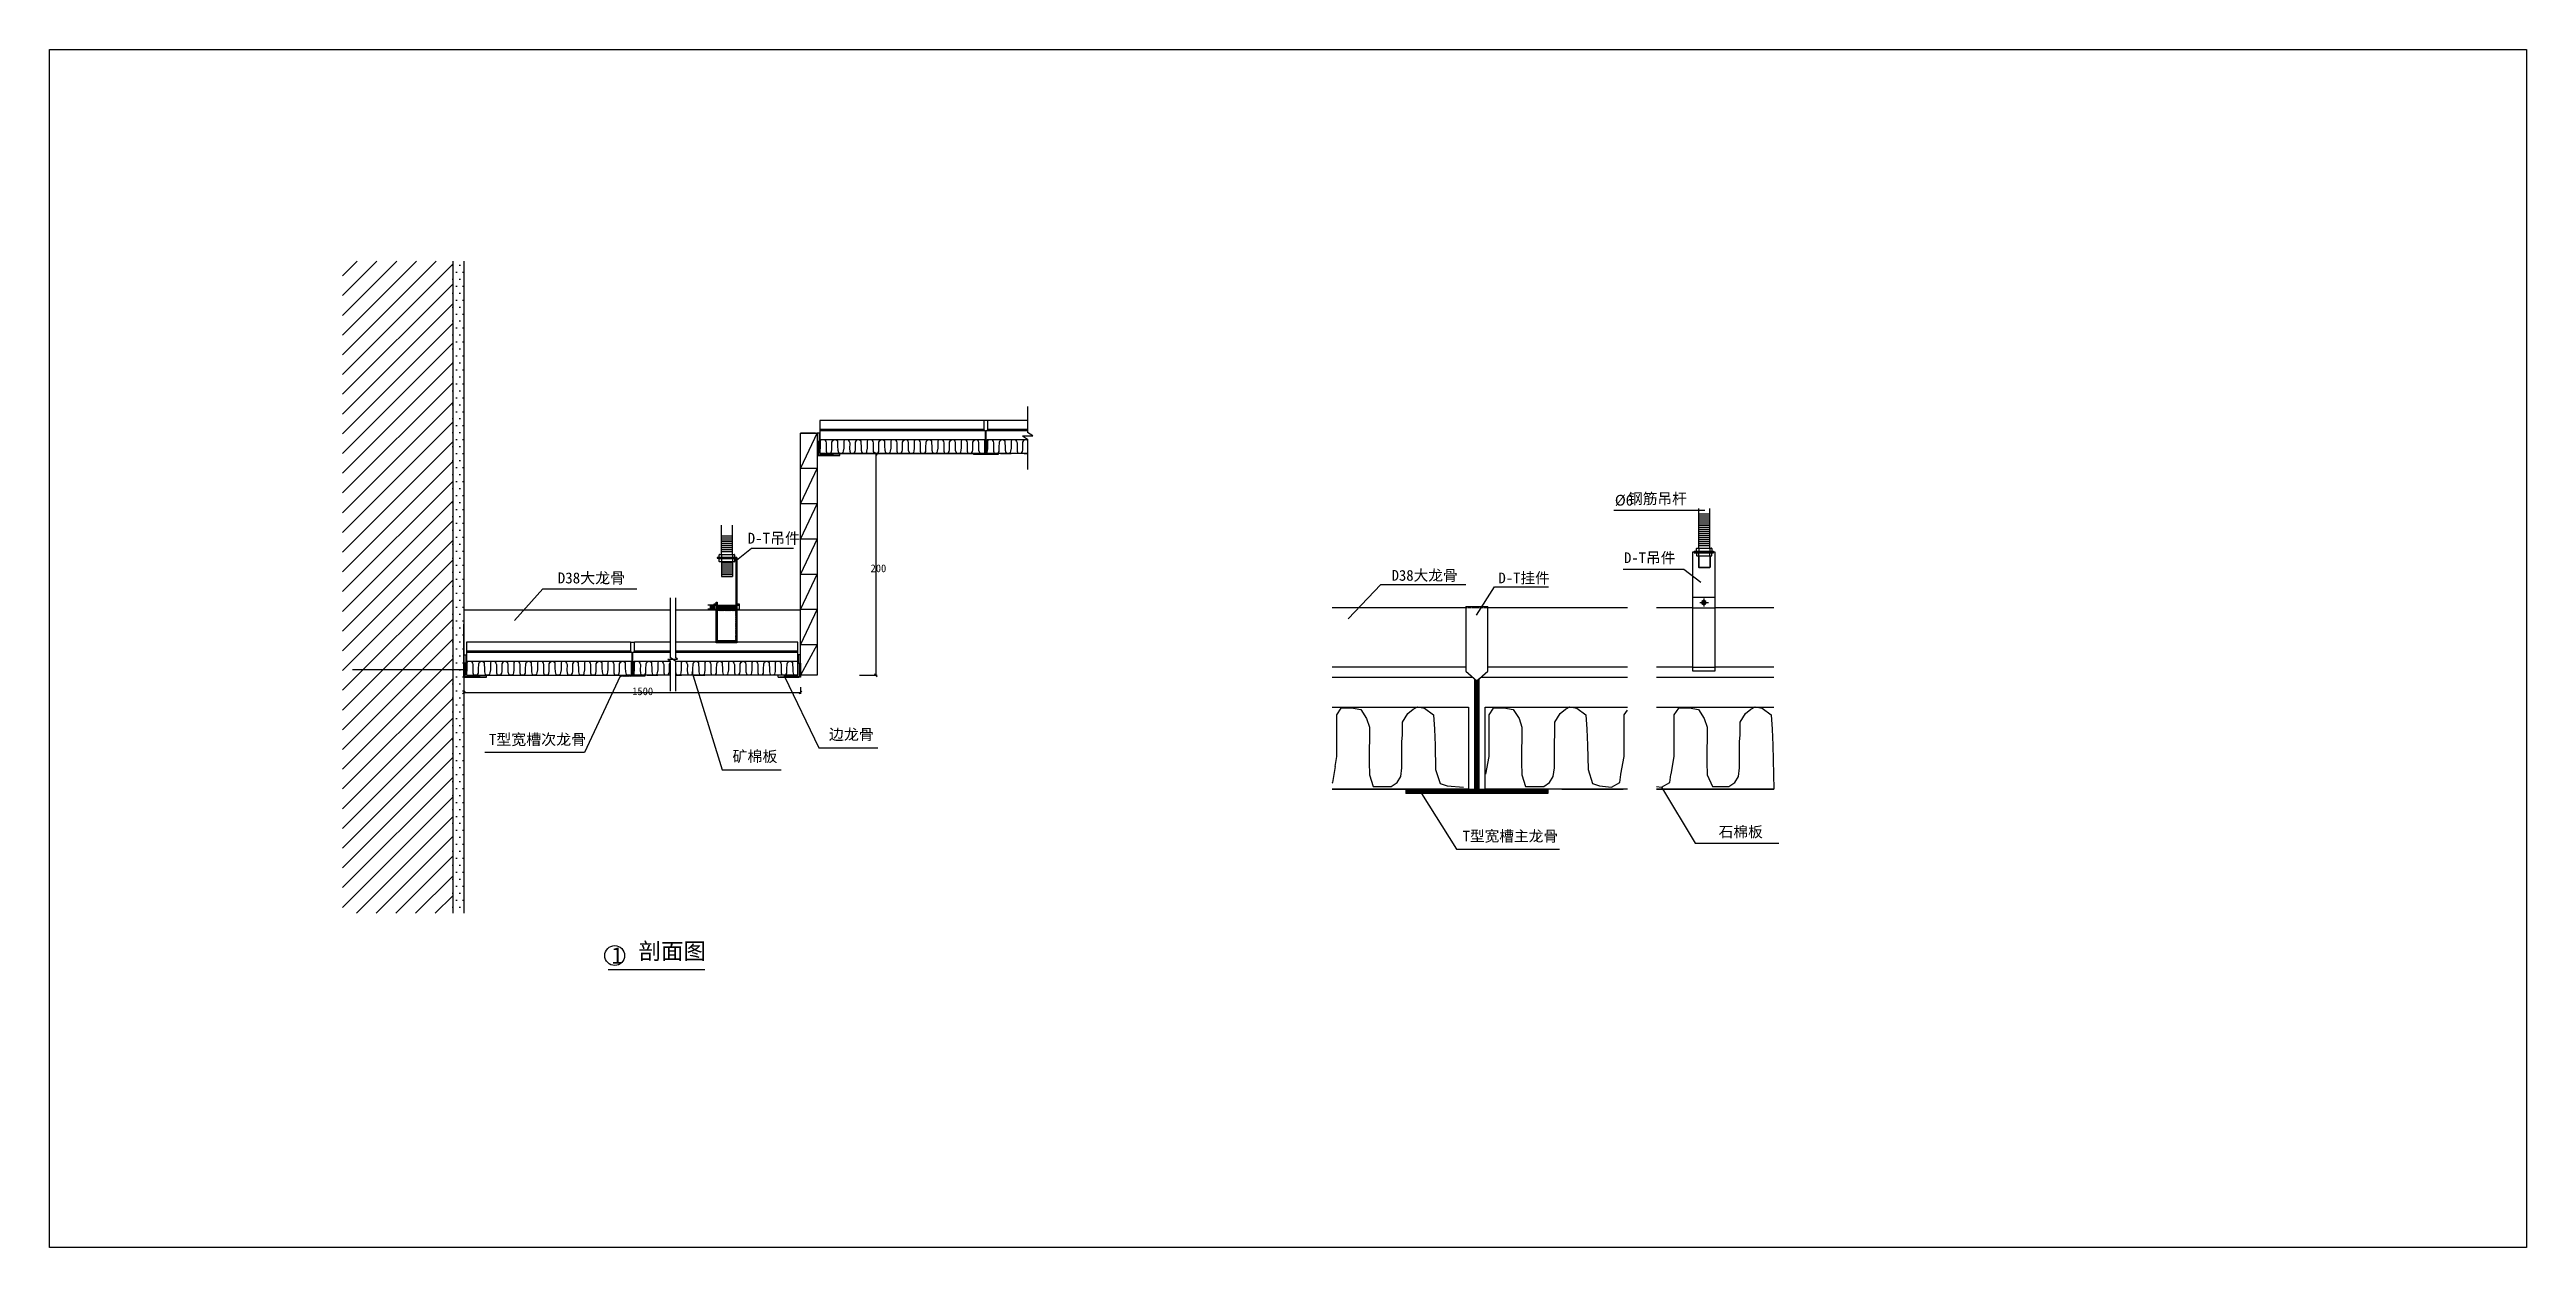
# Model space of a CAD drawing. Header units: metres. Extents: x 2161 to 8647, y 1356 to 2951.
# Drawn here: x 6392 to 8647, y 1716 to 2806 of the extents above; entities that cross this region are included whole.
import ezdxf

# ---------------------------------------------------------------- set-up
doc = ezdxf.new("R2010")
doc.units = ezdxf.units.M
doc.layers.add('图层1', color=7, linetype='Continuous')
doc.layers.add('图层2', color=7, linetype='Continuous')

msp = doc.modelspace()

# ---------------------------------------------------------------- texts
at = {"attachment_point": 1}
for s, insert, char_height in [('{\\fSimSun|b0|i0|c134|p2;%%C6}', (7817.45, 2400.83), 9.8), ('{\\fFangSong_GB2312|b0|i0|c134|p49;钢筋吊杆}', (7829.44, 2402.27), 9.8), ('{\\fFangSong_GB2312|b0|i0|c134|p49;D-T吊件}', (7027.98, 2366.36), 10), ('{\\fFangSong_GB2312|b0|i0|c134|p49;D-T吊件}', (7825.81, 2348.48), 9.8), ('{\\fFangSong_GB2312|b0|i0|c134|p49;D38大龙骨}', (6855.08, 2330.2), 10), ('200', (7139.83, 2337.43), 7), ('{\\fFangSong_GB2312|b0|i0|c134|p49;D38大龙骨}', (7614.22, 2332.44), 9.8), ('{\\fFangSong_GB2312|b0|i0|c134|p49;D-T挂件}', (7711.48, 2330.07), 9.8), ('1500', (6922.84, 2225.52), 7), ('{\\fFangSong_GB2312|b0|i0|c134|p49;边龙骨}', (7101.92, 2187.77), 10), ('{\\fFangSong_GB2312|b0|i0|c134|p49;T型宽槽次龙骨}', (6792.28, 2183.21), 10), ('{\\fFangSong_GB2312|b0|i0|c134|p49;矿棉板}', (7014.12, 2167.73), 10), ('{\\fFangSong_GB2312|b0|i0|c134|p49;石棉板}', (7911.96, 2099.01), 9.8), ('{\\fFangSong_GB2312|b0|i0|c134|p49;T型宽槽主龙骨}', (7678.84, 2095.13), 9.8), ('{\\fFangSong_GB2312|b0|i0|c134|p49;\\P1}', (6904.08, 2014.21), 15), ('{\\fFangSong_GB2312|b0|i0|c134|p49;\\P剖面图}', (6928.56, 2018.06), 15)]:
    msp.add_mtext(s, dxfattribs=dict(at, insert=insert, char_height=char_height))

# ---------------------------------------------------------------- blocks, each defined once
blk = doc.blocks.new('_ArchTick')
at = {"color": 0, "linetype": 'ByBlock'}
blk.add_lwpolyline([(-0.5, -0.5), (0.5, 0.5)], dxfattribs=at)

# ---------------------------------------------------------------- hatches: boundary and pattern name
h = msp.add_hatch()
h.set_pattern_fill('ANSI31', scale=4)
h.paths.add_polyline_path([(6759.53, 2613.43), (6659.19, 2613.43), (6659.19, 2019.99), (6759.53, 2019.99)])
h = msp.add_hatch()
h.set_pattern_fill('DOTS', scale=4)
h.paths.add_polyline_path([(6769.53, 2613.43), (6759.53, 2613.43), (6759.53, 2019.99), (6769.53, 2019.99)])
h = msp.add_hatch()
h.set_pattern_fill('SOLID')
h.paths.add_polyline_path([(7245.1, 2458.99), (7244.76, 2458.68), (7244.45, 2458.96), (7244.45, 2438.32), (7243.45, 2438.32), (7243.45, 2438.31), (7233.56, 2438.31), (7233.56, 2437.62), (7255.99, 2437.62), (7255.99, 2438.32), (7246.1, 2438.32), (7245.1, 2438.32)])
h = msp.add_hatch()
h.set_pattern_fill('SOLID')
h.paths.add_polyline_path([(7092.03, 2449.43), (7091.15, 2449.43), (7091.15, 2436.55), (7105.79, 2436.55), (7105.79, 2437.37), (7092.03, 2437.37)])
h = msp.add_hatch()
h.set_pattern_fill('SOLID')
h.paths.add_polyline_path([(7003.75, 2346.66), (7004.08, 2346.33), (7004.42, 2346.66)])
h = msp.add_hatch()
h.set_pattern_fill('SOLID')
h.paths.add_polyline_path([(7014.56, 2346.66), (7013.88, 2346.66), (7014.21, 2346.33)])
h = msp.add_hatch()
h.set_pattern_fill('SOLID')
h.paths.add_polyline_path([(7893.47, 2352.26), (7893.8, 2351.94), (7894.15, 2352.26)])
h = msp.add_hatch()
h.set_pattern_fill('SOLID')
h.paths.add_polyline_path([(7894.15, 2349.34), (7893.47, 2349.34), (7893.8, 2349.67)])
h = msp.add_hatch()
h.set_pattern_fill('SOLID')
h.paths.add_polyline_path([(7894.15, 2348.18), (7893.47, 2348.18), (7893.8, 2347.85)])
h = msp.add_hatch()
h.set_pattern_fill('SOLID')
h.paths.add_polyline_path([(7894.15, 2345.25), (7893.8, 2345.58), (7893.47, 2345.25)])
h = msp.add_hatch()
h.set_pattern_fill('SOLID')
h.paths.add_polyline_path([(7904.28, 2352.26), (7903.6, 2352.26), (7903.93, 2351.94)])
h = msp.add_hatch()
h.set_pattern_fill('SOLID')
h.paths.add_polyline_path([(7904.28, 2349.34), (7903.6, 2349.34), (7903.93, 2349.67)])
h = msp.add_hatch()
h.set_pattern_fill('SOLID')
h.paths.add_polyline_path([(7904.28, 2348.18), (7903.6, 2348.18), (7903.93, 2347.85)])
h = msp.add_hatch()
h.set_pattern_fill('SOLID')
h.paths.add_polyline_path([(7904.28, 2345.25), (7903.6, 2345.25), (7903.93, 2345.58)])
h = msp.add_hatch()
h.set_pattern_fill('SOLID')
h.paths.add_polyline_path([(7004.42, 2343.73), (7003.75, 2343.73), (7004.08, 2344.06)])
h = msp.add_hatch()
h.set_pattern_fill('SOLID')
h.paths.add_polyline_path([(7003.75, 2342.79), (7004.08, 2342.46), (7004.42, 2342.79)])
h = msp.add_hatch()
h.set_pattern_fill('SOLID')
h.paths.add_polyline_path([(7004.42, 2339.86), (7003.75, 2339.86), (7004.08, 2340.19)])
h = msp.add_hatch()
h.set_pattern_fill('SOLID')
h.paths.add_polyline_path([(7014.56, 2343.73), (7013.88, 2343.73), (7014.21, 2344.06)])
h = msp.add_hatch()
h.set_pattern_fill('SOLID')
h.paths.add_polyline_path([(7014.56, 2342.79), (7013.88, 2342.79), (7014.21, 2342.46)])
h = msp.add_hatch()
h.set_pattern_fill('SOLID')
h.paths.add_polyline_path([(7014.56, 2339.86), (7013.88, 2339.86), (7014.21, 2340.19)])
h = msp.add_hatch()
h.set_pattern_fill('SOLID')
h.paths.add_polyline_path([(7017.55, 2267.54), (7017.55, 2295.81), (7017.15, 2295.81), (7017.15, 2292.04, 1), (7017.15, 2291.48), (7017.15, 2271.62, 1), (7017.15, 2271.06), (7017.15, 2267.87), (7000.18, 2267.87), (7000.18, 2267.54)])
h = msp.add_hatch()
h.set_pattern_fill('SOLID')
h.paths.add_polyline_path([(7017.15, 2295.46), (7017.15, 2295.81), (7000.18, 2295.81), (7000.18, 2295.46)])
h = msp.add_hatch()
h.set_pattern_fill('SOLID')
h.paths.add_polyline_path([(6923.49, 2257.22), (6923.14, 2256.91), (6922.83, 2257.19), (6922.83, 2236.55), (6921.84, 2236.55), (6921.84, 2236.54), (6911.94, 2236.54), (6911.94, 2235.89), (6934.38, 2235.89), (6934.38, 2236.55), (6924.48, 2236.55), (6923.49, 2236.55)])
h = msp.add_hatch()
h.set_pattern_fill('SOLID')
h.paths.add_polyline_path([(6770.42, 2247.66), (6769.53, 2247.66), (6769.53, 2234.78), (6784.17, 2234.78), (6784.17, 2235.6), (6770.42, 2235.6)])
h = msp.add_hatch()
h.set_pattern_fill('SOLID')
h.paths.add_polyline_path([(7076.15, 2247.66), (7075.26, 2247.66), (7075.26, 2235.6), (7061.51, 2235.6), (7061.9, 2234.78), (7076.15, 2234.78)])
h = msp.add_hatch()
h.set_pattern_fill('SOLID')
h.paths.add_polyline_path([(7693.76, 2233.3), (7691.78, 2231.54), (7689.99, 2233.11), (7689.99, 2133.06), (7684.26, 2133.06), (7684.26, 2133.04), (7627.25, 2133.04), (7627.25, 2129.02), (7756.49, 2129.02), (7756.49, 2133.06), (7699.5, 2133.06), (7693.76, 2133.06)])

# ---------------------------------------------------------------- linework, layer by layer
for p, q in [((6759.53, 2613.43), (6759.53, 2019.99)), ((6769.53, 2613.43), (6769.53, 2019.99)), ((7282.58, 2481.23), (7282.58, 2457.6)), ((7282.58, 2468.55), (7093.71, 2468.55)), ((7093.71, 2468.55), (7093.71, 2438.32)), ((7243.01, 2460.35), (7093.71, 2460.35)), ((7093.71, 2459.28), (7244.1, 2459.28)), ((7243.01, 2468.55), (7243.01, 2460.22)), ((7243.01, 2460.22), (7244.76, 2458.68)), ((7244.45, 2438.32), (7244.45, 2458.95)), ((7244.76, 2458.68), (7246.49, 2460.23)), ((7245.1, 2438.32), (7245.1, 2458.99)), ((7245.48, 2459.28), (7282.58, 2459.28)), ((7246.49, 2460.23), (7246.49, 2468.55)), ((7282.58, 2460.35), (7246.49, 2460.35)), ((7091.15, 2457.11), (7076.15, 2424.95)), ((7076.15, 2236.84), (7076.15, 2457.02)), ((7089.85, 2457.02), (7076.15, 2457.02)), ((7076.15, 2457.02), (7091.15, 2457.02)), ((7091.15, 2457.11), (7092.92, 2457.11)), ((7091.15, 2457.02), (7091.15, 2236.55)), ((7092.92, 2449.43), (7091.15, 2449.43)), ((7099.4, 2436.55), (7091.15, 2436.55)), ((7091.15, 2436.55), (7106.7, 2436.55)), ((7091.15, 2436.55), (7111.72, 2436.55)), ((7092.03, 2449.43), (7092.03, 2437.37)), ((7092.03, 2437.37), (7105.79, 2437.37)), ((7092.92, 2457.11), (7092.92, 2449.43)), ((7093.71, 2438.32), (7244.45, 2438.32)), ((7093.78, 2440.64), (7094.3, 2443.43)), ((7094.3, 2450.05), (7095.01, 2451.09)), ((7094.3, 2443.43), (7094.3, 2450.05)), ((7095.01, 2451.09), (7096.64, 2451.15)), ((7096.64, 2451.15), (7098.13, 2450.89)), ((7098.13, 2450.89), (7099.04, 2449.46)), ((7099.04, 2449.46), (7099.49, 2448.1)), ((7099.49, 2446.29), (7099.43, 2444.47)), ((7099.43, 2444.47), (7099.43, 2442.59)), ((7099.43, 2442.59), (7099.49, 2440.58)), ((7099.49, 2448.1), (7099.49, 2446.29)), ((7099.49, 2440.58), (7100.08, 2438.7)), ((7100.08, 2438.7), (7101.57, 2438.7)), ((7101.57, 2438.7), (7102.93, 2438.7)), ((7102.93, 2438.7), (7103.84, 2439.35)), ((7103.84, 2439.35), (7104.42, 2440.32)), ((7104.42, 2440.32), (7104.62, 2441.68)), ((7104.62, 2445.77), (7104.68, 2446.87)), ((7104.62, 2444.08), (7104.62, 2445.77)), ((7104.62, 2443.11), (7104.62, 2444.08)), ((7104.62, 2441.68), (7104.62, 2443.11)), ((7104.68, 2448.88), (7105.53, 2450.24)), ((7104.68, 2448.23), (7104.68, 2448.88)), ((7104.68, 2446.87), (7104.68, 2448.23)), ((7105.53, 2450.24), (7106.37, 2450.96)), ((7105.79, 2436.55), (7105.79, 2438.32)), ((7105.79, 2438.32), (7115.5, 2438.32)), ((7111.72, 2436.55), (7105.79, 2436.55)), ((7106.37, 2450.96), (7107.09, 2451.28)), ((7106.7, 2436.55), (7106.7, 2436.55)), ((7106.7, 2436.55), (7109.98, 2436.55)), ((7107.09, 2451.28), (7108.19, 2451.09)), ((7108.19, 2451.09), (7109.62, 2450.05)), ((7109.62, 2450.05), (7109.75, 2447.78)), ((7109.75, 2447.78), (7109.88, 2445.25)), ((7109.88, 2445.25), (7109.94, 2441.42)), ((7109.94, 2441.42), (7110.66, 2439.22)), ((7110.66, 2439.22), (7111.76, 2438.83)), ((7111.72, 2436.55), (7111.72, 2438.32)), ((7111.76, 2438.83), (7113.64, 2438.63)), ((7113.64, 2438.63), (7114.94, 2439.35)), ((7114.94, 2439.35), (7115.14, 2440.61)), ((7115.15, 2440.64), (7115.67, 2443.43)), ((7115.5, 2438.32), (7115.5, 2438.32)), ((7115.67, 2450.05), (7116.38, 2451.09)), ((7115.67, 2443.43), (7115.67, 2450.05)), ((7116.38, 2451.09), (7118, 2451.15)), ((7118, 2451.15), (7119.5, 2450.89)), ((7119.5, 2450.89), (7120.4, 2449.46)), ((7120.4, 2449.46), (7120.86, 2448.1)), ((7120.86, 2446.29), (7120.79, 2444.47)), ((7120.79, 2444.47), (7120.79, 2442.59)), ((7120.79, 2442.59), (7120.86, 2440.58)), ((7120.86, 2448.1), (7120.86, 2446.29)), ((7120.86, 2440.58), (7121.44, 2438.7)), ((7121.44, 2438.7), (7122.94, 2438.7)), ((7122.94, 2438.7), (7124.3, 2438.7)), ((7124.3, 2438.7), (7125.21, 2439.35)), ((7125.21, 2439.35), (7125.79, 2440.32)), ((7125.79, 2440.32), (7125.99, 2441.68)), ((7125.99, 2445.77), (7126.05, 2446.87)), ((7125.99, 2444.08), (7125.99, 2445.77)), ((7125.99, 2443.11), (7125.99, 2444.08)), ((7125.99, 2441.68), (7125.99, 2443.11)), ((7126.05, 2448.88), (7126.9, 2450.24)), ((7126.05, 2448.23), (7126.05, 2448.88)), ((7126.05, 2446.87), (7126.05, 2448.23)), ((7126.9, 2450.24), (7127.74, 2450.96)), ((7127.16, 2438.32), (7136.86, 2438.32)), ((7127.74, 2450.96), (7128.45, 2451.28)), ((7128.45, 2451.28), (7129.56, 2451.09)), ((7129.56, 2451.09), (7130.99, 2450.05)), ((7130.99, 2450.05), (7131.11, 2447.78)), ((7131.11, 2447.78), (7131.24, 2445.25)), ((7131.24, 2445.25), (7131.31, 2441.42)), ((7131.31, 2441.42), (7132.02, 2439.22)), ((7132.02, 2439.22), (7133.13, 2438.83)), ((7133.13, 2438.83), (7135.01, 2438.63)), ((7135.01, 2438.63), (7136.31, 2439.35)), ((7136.31, 2439.35), (7136.57, 2440.63)), ((7136.57, 2440.64), (7137.09, 2443.43)), ((7137.09, 2450.05), (7137.8, 2451.09)), ((7137.09, 2443.43), (7137.09, 2450.05)), ((7137.8, 2451.09), (7139.43, 2451.15)), ((7139.43, 2451.15), (7140.92, 2450.89)), ((7139.86, 2438.32), (7145.79, 2438.32)), ((7140.92, 2450.89), (7141.83, 2449.46)), ((7141.83, 2449.46), (7142.28, 2448.1)), ((7142.28, 2446.29), (7142.22, 2444.47)), ((7142.22, 2444.47), (7142.22, 2442.59)), ((7142.22, 2442.59), (7142.28, 2440.58)), ((7142.28, 2448.1), (7142.28, 2446.29)), ((7142.28, 2440.58), (7142.87, 2438.7)), ((7142.87, 2438.7), (7144.36, 2438.7)), ((7148.25, 2438.32), (7143.29, 2438.32)), ((7144.36, 2438.7), (7145.72, 2438.7)), ((7144.54, 2438.32), (7144.54, 2236.55)), ((7145.72, 2438.7), (7146.63, 2439.35)), ((7146.63, 2439.35), (7147.22, 2440.32)), ((7147.22, 2440.32), (7147.41, 2441.68)), ((7147.41, 2445.77), (7147.48, 2446.87)), ((7147.41, 2444.08), (7147.41, 2445.77)), ((7147.41, 2443.11), (7147.41, 2444.08)), ((7147.41, 2441.68), (7147.41, 2443.11)), ((7147.48, 2448.88), (7148.32, 2450.24)), ((7147.48, 2448.23), (7147.48, 2448.88)), ((7147.48, 2446.87), (7147.48, 2448.23)), ((7148.32, 2450.24), (7149.16, 2450.96)), ((7148.58, 2438.32), (7158.29, 2438.32)), ((7149.16, 2450.96), (7149.88, 2451.28)), ((7149.88, 2451.28), (7150.98, 2451.09)), ((7150.98, 2451.09), (7152.41, 2450.05)), ((7152.41, 2450.05), (7152.54, 2447.78)), ((7152.54, 2447.78), (7152.67, 2445.25)), ((7152.67, 2445.25), (7152.73, 2441.42)), ((7152.73, 2441.42), (7153.45, 2439.22)), ((7153.45, 2439.22), (7154.55, 2438.83)), ((7154.55, 2438.83), (7156.43, 2438.63)), ((7156.43, 2438.63), (7157.73, 2439.35)), ((7157.73, 2439.35), (7158.05, 2440.68)), ((7158.06, 2440.64), (7158.58, 2443.43)), ((7158.58, 2450.05), (7159.29, 2451.09)), ((7158.58, 2443.43), (7158.58, 2450.05)), ((7159.29, 2451.09), (7160.91, 2451.15)), ((7160.91, 2451.15), (7162.41, 2450.89)), ((7162.41, 2450.89), (7163.32, 2449.46)), ((7163.32, 2449.46), (7163.77, 2448.1)), ((7163.77, 2446.29), (7163.7, 2444.47)), ((7163.7, 2444.47), (7163.7, 2442.59)), ((7163.7, 2442.59), (7163.77, 2440.58)), ((7163.77, 2448.1), (7163.77, 2446.29)), ((7163.77, 2440.58), (7164.35, 2438.7)), ((7164.35, 2438.7), (7165.85, 2438.7)), ((7165.85, 2438.7), (7167.21, 2438.7)), ((7167.21, 2438.7), (7168.12, 2439.35)), ((7168.12, 2439.35), (7168.7, 2440.32)), ((7168.7, 2440.32), (7168.9, 2441.68)), ((7168.9, 2445.77), (7168.96, 2446.87)), ((7168.9, 2444.08), (7168.9, 2445.77)), ((7168.9, 2443.11), (7168.9, 2444.08)), ((7168.9, 2441.68), (7168.9, 2443.11)), ((7168.96, 2448.88), (7169.81, 2450.24)), ((7168.96, 2448.23), (7168.96, 2448.88)), ((7168.96, 2446.87), (7168.96, 2448.23)), ((7169.81, 2450.24), (7170.65, 2450.96)), ((7170.65, 2450.96), (7171.36, 2451.28)), ((7171.36, 2451.28), (7172.47, 2451.09)), ((7172.47, 2451.09), (7173.9, 2450.05)), ((7173.9, 2450.05), (7174.03, 2447.78)), ((7174.03, 2447.78), (7174.16, 2445.25)), ((7174.16, 2445.25), (7174.22, 2441.42)), ((7174.22, 2441.42), (7174.94, 2439.22)), ((7174.94, 2439.22), (7176.04, 2438.83)), ((7176.04, 2438.83), (7177.92, 2438.63)), ((7177.92, 2438.63), (7179.22, 2439.35)), ((7179.22, 2439.35), (7179.41, 2440.61)), ((7179.42, 2440.64), (7179.94, 2443.43)), ((7179.94, 2450.05), (7180.66, 2451.09)), ((7179.94, 2443.43), (7179.94, 2450.05)), ((7180.66, 2451.09), (7182.28, 2451.15)), ((7182.28, 2451.15), (7183.77, 2450.89)), ((7183.77, 2450.89), (7184.68, 2449.46)), ((7184.68, 2449.46), (7185.14, 2448.1)), ((7185.14, 2446.29), (7185.07, 2444.47)), ((7185.07, 2444.47), (7185.07, 2442.59)), ((7185.07, 2442.59), (7185.14, 2440.58)), ((7185.14, 2448.1), (7185.14, 2446.29)), ((7185.14, 2440.58), (7185.72, 2438.7)), ((7185.72, 2438.7), (7187.21, 2438.7)), ((7187.21, 2438.7), (7188.58, 2438.7)), ((7188.58, 2438.7), (7189.49, 2439.35)), ((7189.49, 2439.35), (7190.07, 2440.32)), ((7190.07, 2440.32), (7190.27, 2441.68)), ((7190.27, 2445.77), (7190.33, 2446.87)), ((7190.27, 2444.08), (7190.27, 2445.77)), ((7190.27, 2443.11), (7190.27, 2444.08)), ((7190.27, 2441.68), (7190.27, 2443.11)), ((7190.33, 2448.88), (7191.17, 2450.24)), ((7190.33, 2448.23), (7190.33, 2448.88)), ((7190.33, 2446.87), (7190.33, 2448.23)), ((7191.17, 2450.24), (7192.02, 2450.96)), ((7192.02, 2450.96), (7192.73, 2451.28)), ((7192.73, 2451.28), (7193.84, 2451.09)), ((7193.84, 2451.09), (7195.26, 2450.05)), ((7195.26, 2450.05), (7195.39, 2447.78)), ((7195.39, 2447.78), (7195.52, 2445.25)), ((7195.52, 2445.25), (7195.59, 2441.42)), ((7195.59, 2441.42), (7196.3, 2439.22)), ((7196.3, 2439.22), (7197.41, 2438.83)), ((7197.41, 2438.83), (7199.29, 2438.63)), ((7199.29, 2438.63), (7200.59, 2439.35)), ((7200.59, 2439.35), (7200.84, 2440.63)), ((7200.85, 2440.64), (7201.37, 2443.43)), ((7201.37, 2450.05), (7202.08, 2451.09)), ((7201.37, 2443.43), (7201.37, 2450.05)), ((7202.08, 2451.09), (7203.7, 2451.15)), ((7203.7, 2451.15), (7205.2, 2450.89)), ((7205.2, 2450.89), (7206.11, 2449.46)), ((7206.11, 2449.46), (7206.56, 2448.1)), ((7206.56, 2446.29), (7206.5, 2444.47)), ((7206.5, 2444.47), (7206.5, 2442.59)), ((7206.5, 2442.59), (7206.56, 2440.58)), ((7206.56, 2448.1), (7206.56, 2446.29)), ((7206.56, 2440.58), (7207.15, 2438.7)), ((7207.15, 2438.7), (7208.64, 2438.7)), ((7208.64, 2438.7), (7210, 2438.7)), ((7210, 2438.7), (7210.91, 2439.35)), ((7210.91, 2439.35), (7211.49, 2440.32)), ((7211.49, 2440.32), (7211.69, 2441.68)), ((7211.69, 2445.77), (7211.75, 2446.87)), ((7211.69, 2444.08), (7211.69, 2445.77)), ((7211.69, 2443.11), (7211.69, 2444.08)), ((7211.69, 2441.68), (7211.69, 2443.11)), ((7211.75, 2448.88), (7212.6, 2450.24)), ((7211.75, 2448.23), (7211.75, 2448.88)), ((7211.75, 2446.87), (7211.75, 2448.23)), ((7212.6, 2450.24), (7213.44, 2450.96)), ((7213.44, 2450.96), (7214.16, 2451.28)), ((7214.16, 2451.28), (7215.26, 2451.09)), ((7215.26, 2451.09), (7216.69, 2450.05)), ((7216.69, 2450.05), (7216.82, 2447.78)), ((7216.82, 2447.78), (7216.95, 2445.25)), ((7216.95, 2445.25), (7217.01, 2441.42)), ((7217.01, 2441.42), (7217.73, 2439.22)), ((7217.73, 2439.22), (7218.83, 2438.83)), ((7218.83, 2438.83), (7220.71, 2438.63)), ((7220.71, 2438.63), (7222.01, 2439.35)), ((7222.01, 2439.35), (7222.4, 2441.87)), ((7222.38, 2441.88), (7222.6, 2443.43)), ((7222.6, 2450.05), (7223.32, 2451.09)), ((7222.6, 2443.43), (7222.6, 2450.05)), ((7223.32, 2451.09), (7224.94, 2451.15)), ((7224.94, 2451.15), (7226.43, 2450.89)), ((7226.43, 2450.89), (7227.34, 2449.46)), ((7227.34, 2449.46), (7227.8, 2448.1)), ((7227.8, 2446.29), (7227.73, 2444.47)), ((7227.73, 2444.47), (7227.73, 2442.59)), ((7227.73, 2442.59), (7227.8, 2440.58)), ((7227.8, 2448.1), (7227.8, 2446.29)), ((7227.8, 2440.58), (7228.38, 2438.7)), ((7228.38, 2438.7), (7229.87, 2438.7)), ((7229.87, 2438.7), (7231.24, 2438.7)), ((7231.24, 2438.7), (7232.15, 2439.35)), ((7232.15, 2439.35), (7232.73, 2440.32)), ((7232.73, 2440.32), (7232.92, 2441.68)), ((7232.92, 2445.77), (7232.99, 2446.87)), ((7232.92, 2444.08), (7232.92, 2445.77)), ((7232.92, 2443.11), (7232.92, 2444.08)), ((7232.92, 2441.68), (7232.92, 2443.11)), ((7232.99, 2448.88), (7233.83, 2450.24)), ((7232.99, 2448.23), (7232.99, 2448.88)), ((7232.99, 2446.87), (7232.99, 2448.23)), ((7233.56, 2438.32), (7233.56, 2437.62)), ((7255.99, 2437.62), (7233.56, 2437.62)), ((7233.83, 2450.24), (7234.68, 2450.96)), ((7234.26, 2438.32), (7244.45, 2438.32)), ((7234.68, 2450.96), (7235.39, 2451.28)), ((7235.39, 2451.28), (7236.49, 2451.09)), ((7236.49, 2451.09), (7237.92, 2450.05)), ((7237.92, 2450.05), (7238.05, 2447.78)), ((7238.05, 2447.78), (7238.18, 2445.25)), ((7238.18, 2445.25), (7238.25, 2441.42)), ((7238.25, 2441.42), (7238.96, 2439.22)), ((7238.96, 2439.22), (7240.06, 2438.83)), ((7240.06, 2438.83), (7242.67, 2438.63)), ((7245.1, 2438.32), (7246.1, 2438.32)), ((7246.17, 2440.64), (7246.69, 2443.43)), ((7246.69, 2450.05), (7247.4, 2451.09)), ((7246.69, 2443.43), (7246.69, 2450.05)), ((7247.4, 2451.09), (7249.03, 2451.15)), ((7249.03, 2451.15), (7250.52, 2450.89)), ((7250.52, 2450.89), (7251.43, 2449.46)), ((7251.43, 2449.46), (7251.88, 2448.1)), ((7251.88, 2446.29), (7251.82, 2444.47)), ((7251.82, 2444.47), (7251.82, 2442.59)), ((7251.82, 2442.59), (7251.88, 2440.58)), ((7251.88, 2448.1), (7251.88, 2446.29)), ((7251.88, 2440.58), (7252.47, 2438.7)), ((7252.47, 2438.7), (7253.96, 2438.7)), ((7253.96, 2438.7), (7255.32, 2438.7)), ((7255.32, 2438.7), (7256.23, 2439.35)), ((7255.99, 2438.32), (7255.99, 2437.62)), ((7256.23, 2439.35), (7256.82, 2440.32)), ((7256.82, 2440.32), (7257.01, 2441.68)), ((7257.01, 2445.77), (7257.08, 2446.87)), ((7257.01, 2444.08), (7257.01, 2445.77)), ((7257.01, 2443.11), (7257.01, 2444.08)), ((7257.01, 2441.68), (7257.01, 2443.11)), ((7257.08, 2448.88), (7257.92, 2450.24)), ((7257.08, 2448.23), (7257.08, 2448.88)), ((7257.08, 2446.87), (7257.08, 2448.23)), ((7257.92, 2450.24), (7258.76, 2450.96)), ((7258.18, 2438.32), (7267.89, 2438.32)), ((7258.76, 2450.96), (7259.48, 2451.28)), ((7259.48, 2451.28), (7260.58, 2451.09)), ((7260.58, 2451.09), (7262.01, 2450.05)), ((7262.01, 2450.05), (7262.14, 2447.78)), ((7262.14, 2447.78), (7262.27, 2445.25)), ((7262.27, 2445.25), (7262.33, 2441.42)), ((7262.33, 2441.42), (7263.05, 2439.22)), ((7263.05, 2439.22), (7264.15, 2438.83)), ((7264.15, 2438.83), (7266.03, 2438.63)), ((7266.03, 2438.63), (7267.33, 2439.35)), ((7267.33, 2439.35), (7267.53, 2440.61)), ((7267.54, 2440.64), (7268.06, 2443.43)), ((7268.06, 2450.05), (7268.77, 2451.09)), ((7268.06, 2443.43), (7268.06, 2450.05)), ((7268.77, 2451.09), (7270.39, 2451.15)), ((7270.39, 2451.15), (7271.89, 2450.89)), ((7271.89, 2450.89), (7272.8, 2449.46)), ((7272.8, 2449.46), (7273.25, 2448.1)), ((7273.25, 2446.29), (7273.19, 2444.47)), ((7273.19, 2444.47), (7273.19, 2442.59)), ((7273.19, 2442.59), (7273.25, 2440.58)), ((7273.25, 2448.1), (7273.25, 2446.29)), ((7273.25, 2440.58), (7273.83, 2438.7)), ((7273.83, 2438.7), (7275.33, 2438.7)), ((7275.33, 2438.7), (7276.69, 2438.7)), ((7276.69, 2438.7), (7277.6, 2439.35)), ((7277.6, 2439.35), (7278.18, 2440.32)), ((7278.1, 2454.43), (7287.49, 2454.43)), ((7278.1, 2454.43), (7282.58, 2451.4)), ((7278.18, 2440.32), (7278.38, 2441.68)), ((7278.38, 2445.77), (7278.44, 2446.87)), ((7278.38, 2444.08), (7278.38, 2445.77)), ((7278.38, 2443.11), (7278.38, 2444.08)), ((7278.38, 2441.68), (7278.38, 2443.11)), ((7278.44, 2448.88), (7279.29, 2450.24)), ((7278.44, 2448.23), (7278.44, 2448.88)), ((7278.44, 2446.87), (7278.44, 2448.23)), ((7279.29, 2450.24), (7280.13, 2450.96)), ((7279.55, 2438.32), (7282.58, 2438.32)), ((7280.13, 2450.96), (7280.85, 2451.28)), ((7280.85, 2451.28), (7281.95, 2451.09)), ((7281.95, 2451.09), (7282.58, 2450.63)), ((7287.49, 2454.43), (7282.58, 2457.6)), ((7282.58, 2451.4), (7282.58, 2423.92)), ((7091.15, 2425.04), (7076.15, 2392.88)), ((7076.15, 2424.95), (7091.15, 2424.95)), ((7076.15, 2392.88), (7091.15, 2392.88)), ((7091.19, 2392.97), (7076.19, 2360.81)), ((7004.08, 2346.66), (7004.08, 2373.19)), ((7014.21, 2346.66), (7014.21, 2373.19)), ((7899.2, 2386.52), (7816.41, 2386.52)), ((7893.8, 2352.26), (7893.8, 2388.45)), ((7893.8, 2383.55), (7903.93, 2383.55)), ((7893.8, 2381.76), (7903.93, 2381.76)), ((7893.8, 2379.96), (7903.93, 2379.96)), ((7893.8, 2378.17), (7903.93, 2378.17)), ((7893.8, 2376.38), (7903.93, 2376.38)), ((7893.8, 2374.58), (7903.93, 2374.58)), ((7893.8, 2372.79), (7903.93, 2372.79)), ((7893.8, 2371), (7903.93, 2371)), ((7893.8, 2369.2), (7903.93, 2369.2)), ((7903.93, 2352.26), (7903.93, 2388.45)), ((7002.11, 2344.07), (7002.11, 2346.33)), ((7002.43, 2346.66), (7009.2, 2346.66)), ((7004.08, 2346.33), (7003.75, 2346.66)), ((7004.08, 2363.6), (7014.21, 2363.6)), ((7004.08, 2361.8), (7014.21, 2361.8)), ((7004.08, 2360.01), (7014.21, 2360.01)), ((7004.08, 2358.22), (7014.21, 2358.22)), ((7004.08, 2356.42), (7014.21, 2356.42)), ((7004.08, 2354.63), (7014.21, 2354.63)), ((7004.08, 2352.84), (7014.21, 2352.84)), ((7004.08, 2351.04), (7014.21, 2351.04)), ((7004.08, 2349.25), (7014.21, 2349.25)), ((7004.08, 2346.33), (7004.42, 2346.66)), ((7004.08, 2346.33), (7004.08, 2344.06)), ((7009.2, 2346.66), (7015.71, 2346.66)), ((7014.21, 2346.33), (7013.88, 2346.66)), ((7014.21, 2346.66), (7014.21, 2344.06)), ((7014.21, 2346.33), (7014.56, 2346.66)), ((7014.21, 2346.33), (7014.21, 2344.06)), ((7016.04, 2346.33), (7016.04, 2344.07)), ((7017.87, 2341.31), (7031.37, 2352.18)), ((7031.37, 2352.18), (7069.58, 2352.18)), ((7091.15, 2360.9), (7076.15, 2328.74)), ((7076.19, 2360.81), (7091.19, 2360.81)), ((7891.83, 2349.67), (7891.83, 2351.93)), ((7891.83, 2347.84), (7891.83, 2345.58)), ((7892.15, 2352.26), (7898.92, 2352.26)), ((7898.92, 2349.34), (7892.15, 2349.34)), ((7898.92, 2348.18), (7892.15, 2348.18)), ((7892.15, 2345.25), (7898.92, 2345.25)), ((7893.8, 2351.94), (7893.47, 2352.26)), ((7893.8, 2349.67), (7893.47, 2349.34)), ((7893.8, 2347.85), (7893.47, 2348.18)), ((7893.8, 2345.58), (7893.47, 2345.25)), ((7893.49, 2345.25), (7893.49, 2334.97)), ((7893.79, 2345.25), (7893.79, 2345.25)), ((7893.79, 2345.25), (7893.79, 2334.97)), ((7893.8, 2367.41), (7903.93, 2367.41)), ((7893.8, 2365.62), (7903.93, 2365.62)), ((7893.8, 2363.82), (7903.93, 2363.82)), ((7893.8, 2362.03), (7903.93, 2362.03)), ((7893.8, 2360.24), (7903.93, 2360.24)), ((7893.8, 2358.44), (7903.93, 2358.44)), ((7893.8, 2356.65), (7903.93, 2356.65)), ((7893.8, 2354.86), (7903.93, 2354.86)), ((7893.8, 2351.94), (7894.15, 2352.26)), ((7893.8, 2351.94), (7893.8, 2349.67)), ((7893.8, 2349.67), (7894.15, 2349.34)), ((7893.8, 2347.85), (7894.15, 2348.18)), ((7893.8, 2345.58), (7893.8, 2347.85)), ((7893.8, 2345.58), (7894.15, 2345.25)), ((7898.92, 2352.26), (7905.43, 2352.26)), ((7905.43, 2349.34), (7898.92, 2349.34)), ((7905.43, 2348.18), (7898.92, 2348.18)), ((7898.92, 2345.25), (7905.43, 2345.25)), ((7903.93, 2351.94), (7903.6, 2352.26)), ((7903.93, 2349.67), (7903.6, 2349.34)), ((7903.93, 2347.85), (7903.6, 2348.18)), ((7903.93, 2345.58), (7903.6, 2345.25)), ((7903.93, 2352.26), (7903.93, 2349.67)), ((7903.93, 2351.94), (7904.28, 2352.26)), ((7903.93, 2351.94), (7903.93, 2349.67)), ((7903.93, 2349.67), (7904.28, 2349.34)), ((7903.93, 2347.85), (7904.28, 2348.18)), ((7903.93, 2345.25), (7903.93, 2347.85)), ((7903.93, 2345.58), (7903.93, 2347.85)), ((7903.93, 2345.58), (7904.28, 2345.25)), ((7903.93, 2345.25), (7903.93, 2334.97)), ((7904.26, 2345.25), (7904.26, 2334.97)), ((7905.76, 2351.93), (7905.76, 2349.67)), ((7905.76, 2345.58), (7905.76, 2347.84)), ((7002.11, 2340.2), (7002.11, 2342.46)), ((7009.2, 2343.73), (7002.43, 2343.73)), ((7002.43, 2342.79), (7009.2, 2342.79)), ((7009.2, 2339.86), (7002.43, 2339.86)), ((7004.08, 2344.06), (7003.75, 2343.73)), ((7004.08, 2342.46), (7003.75, 2342.79)), ((7004.08, 2340.19), (7003.75, 2339.86)), ((7004.08, 2344.06), (7004.42, 2343.73)), ((7004.08, 2342.46), (7004.42, 2342.79)), ((7004.08, 2342.46), (7004.08, 2340.19)), ((7004.08, 2340.19), (7004.42, 2339.86)), ((7004.08, 2339.86), (7004.08, 2326.37)), ((7004.08, 2338.93), (7014.21, 2338.93)), ((7004.08, 2337.13), (7014.21, 2337.13)), ((7004.08, 2335.34), (7014.21, 2335.34)), ((7004.08, 2333.55), (7014.21, 2333.55)), ((7004.08, 2331.75), (7014.21, 2331.75)), ((7004.08, 2329.96), (7014.21, 2329.96)), ((7004.08, 2328.17), (7014.21, 2328.17)), ((7004.08, 2326.37), (7014.21, 2326.37)), ((7015.71, 2343.73), (7009.2, 2343.73)), ((7009.2, 2342.79), (7015.71, 2342.79)), ((7015.71, 2339.86), (7009.2, 2339.86)), ((7014.21, 2344.06), (7013.88, 2343.73)), ((7014.21, 2342.46), (7013.88, 2342.79)), ((7014.21, 2340.19), (7013.88, 2339.86)), ((7014.21, 2344.06), (7014.56, 2343.73)), ((7014.21, 2342.79), (7014.21, 2340.19)), ((7014.21, 2342.46), (7014.56, 2342.79)), ((7014.21, 2342.46), (7014.21, 2340.19)), ((7014.21, 2340.19), (7014.56, 2339.86)), ((7014.21, 2339.86), (7014.21, 2326.37)), ((7016.04, 2342.46), (7016.04, 2340.2)), ((7017.55, 2266.78), (7017.55, 2343.09)), ((7091.15, 2328.83), (7076.15, 2296.67)), ((7076.15, 2328.74), (7091.15, 2328.74)), ((7880.08, 2332.8), (7824.98, 2332.8)), ((7895.73, 2320.96), (7880.08, 2332.8)), ((7893.49, 2334.97), (7893.79, 2334.67)), ((7893.79, 2334.97), (7903.93, 2334.97)), ((7893.79, 2334.67), (7903.93, 2334.67)), ((7904.26, 2334.97), (7903.93, 2334.67)), ((6815.82, 2286.41), (6841.61, 2315.35)), ((6841.61, 2315.35), (6927.13, 2315.35)), ((6957.53, 2307.18), (6957.53, 2252.81)), ((6962.11, 2307.18), (6962.11, 2252.81)), ((6997.54, 2300.34), (6991.77, 2300.34)), ((6993.92, 2300.31), (6993.92, 2296.85)), ((6994.05, 2300.31), (6994.05, 2296.85)), ((6994.18, 2300.31), (6994.18, 2296.85)), ((6994.35, 2300.31), (6994.35, 2296.85)), ((6994.47, 2300.31), (6994.47, 2296.85)), ((6994.63, 2300.31), (6994.63, 2296.85)), ((6994.76, 2300.31), (6994.76, 2296.85)), ((6994.89, 2300.31), (6994.89, 2296.85)), ((6995.02, 2300.31), (6995.02, 2296.85)), ((6995.18, 2300.31), (6995.18, 2296.85)), ((6995.31, 2300.31), (6995.31, 2296.85)), ((6995.47, 2300.31), (6995.47, 2296.85)), ((6995.6, 2300.31), (6995.6, 2296.85)), ((6995.72, 2300.31), (6995.72, 2296.85)), ((6995.86, 2300.31), (6995.86, 2296.85)), ((6996.02, 2300.31), (6996.02, 2296.85)), ((6996.15, 2300.31), (6996.15, 2296.85)), ((6996.31, 2300.31), (6996.31, 2296.85)), ((6996.44, 2300.31), (6996.44, 2296.85)), ((6996.56, 2300.31), (6996.56, 2296.85)), ((6996.7, 2300.31), (6996.7, 2296.85)), ((6996.86, 2300.31), (6996.86, 2296.85)), ((6996.99, 2300.31), (6996.99, 2296.85)), ((6997.14, 2300.31), (6997.14, 2296.85)), ((6997.27, 2300.31), (6997.27, 2296.85)), ((6997.4, 2300.31), (6997.4, 2296.85)), ((6997.54, 2300.34), (6999.36, 2300.34)), ((6997.54, 2300.31), (6997.54, 2296.85)), ((6999.37, 2266.78), (6999.37, 2303.15)), ((6999.37, 2303.15), (7000.18, 2303.15)), ((7000.18, 2303.15), (7000.18, 2266.78)), ((7000.18, 2300.34), (7017.55, 2300.34)), ((7000.37, 2300.34), (7000.37, 2296.88)), ((7000.49, 2300.34), (7000.49, 2296.88)), ((7000.63, 2300.34), (7000.63, 2296.88)), ((7000.79, 2300.34), (7000.79, 2296.88)), ((7000.91, 2300.34), (7000.91, 2296.88)), ((7001.05, 2300.34), (7001.05, 2296.88)), ((7001.21, 2300.34), (7001.21, 2296.88)), ((7001.33, 2300.34), (7001.33, 2296.88)), ((7001.33, 2300.34), (7001.33, 2296.88)), ((7001.46, 2300.34), (7001.46, 2296.88)), ((7001.6, 2300.34), (7001.6, 2296.88)), ((7001.75, 2300.34), (7001.75, 2296.88)), ((7001.88, 2300.34), (7001.88, 2296.88)), ((7001.88, 2300.34), (7001.88, 2296.88)), ((7002.04, 2300.34), (7002.04, 2296.88)), ((7002.05, 2300.34), (7002.05, 2296.88)), ((7002.17, 2300.34), (7002.17, 2296.88)), ((7002.33, 2300.34), (7002.33, 2296.88)), ((7002.46, 2300.34), (7002.46, 2296.88)), ((7002.58, 2300.34), (7002.58, 2296.88)), ((7002.72, 2300.34), (7002.72, 2296.88)), ((7002.88, 2300.34), (7002.88, 2296.88)), ((7003.01, 2300.34), (7003.01, 2296.88)), ((7003.17, 2300.34), (7003.17, 2296.88)), ((7003.3, 2300.34), (7003.3, 2296.88)), ((7003.42, 2300.34), (7003.42, 2296.88)), ((7003.56, 2300.34), (7003.56, 2296.88)), ((7003.72, 2300.34), (7003.72, 2296.88)), ((7003.85, 2300.34), (7003.85, 2296.88)), ((7004.01, 2300.34), (7004.01, 2296.88)), ((7004.14, 2300.34), (7004.14, 2296.88)), ((7004.26, 2300.34), (7004.26, 2296.88)), ((7004.4, 2300.34), (7004.4, 2296.88)), ((7004.56, 2300.34), (7004.56, 2296.88)), ((7004.69, 2300.34), (7004.69, 2296.88)), ((7004.84, 2300.34), (7004.84, 2296.88)), ((7004.97, 2300.34), (7004.97, 2296.88)), ((7005.1, 2300.34), (7005.1, 2296.88)), ((7005.24, 2300.34), (7005.24, 2296.88)), ((7005.4, 2300.34), (7005.4, 2296.88)), ((7005.53, 2300.34), (7005.53, 2296.88)), ((7005.68, 2300.34), (7005.68, 2296.88)), ((7005.81, 2300.34), (7005.81, 2296.88)), ((7005.94, 2300.34), (7005.94, 2296.88)), ((7006.08, 2300.34), (7006.08, 2296.88)), ((7006.24, 2300.34), (7006.24, 2296.88)), ((7006.36, 2300.34), (7006.36, 2296.88)), ((7006.52, 2300.34), (7006.52, 2296.88)), ((7006.65, 2300.34), (7006.65, 2296.88)), ((7006.78, 2300.34), (7006.78, 2296.88)), ((7006.92, 2300.34), (7006.92, 2296.88)), ((7007.08, 2300.34), (7007.08, 2296.88)), ((7007.2, 2300.34), (7007.2, 2296.88)), ((7007.36, 2300.34), (7007.36, 2296.88)), ((7007.49, 2300.34), (7007.49, 2296.88)), ((7007.62, 2300.34), (7007.62, 2296.88)), ((7007.75, 2300.34), (7007.75, 2296.88)), ((7007.92, 2300.34), (7007.92, 2296.88)), ((7008.04, 2300.34), (7008.04, 2296.88)), ((7008.2, 2300.34), (7008.2, 2296.88)), ((7008.33, 2300.34), (7008.33, 2296.88)), ((7008.45, 2300.34), (7008.45, 2296.88)), ((7008.59, 2300.34), (7008.59, 2296.88)), ((7008.75, 2300.34), (7008.75, 2296.88)), ((7008.88, 2300.34), (7008.88, 2296.88)), ((7009.04, 2300.34), (7009.04, 2296.88)), ((7009.17, 2300.34), (7009.17, 2296.88)), ((7009.29, 2300.34), (7009.29, 2296.88)), ((7009.43, 2300.34), (7009.43, 2296.88)), ((7009.59, 2300.34), (7009.59, 2296.88)), ((7009.72, 2300.34), (7009.72, 2296.88)), ((7009.88, 2300.34), (7009.88, 2296.88)), ((7010.01, 2300.34), (7010.01, 2296.88)), ((7010.13, 2300.34), (7010.13, 2296.88)), ((7010.27, 2300.34), (7010.27, 2296.88)), ((7010.43, 2300.34), (7010.43, 2296.88)), ((7010.56, 2300.34), (7010.56, 2296.88)), ((7010.71, 2300.34), (7010.71, 2296.88)), ((7010.84, 2300.34), (7010.84, 2296.88)), ((7010.97, 2300.34), (7010.97, 2296.88)), ((7011.11, 2300.34), (7011.11, 2296.88)), ((7011.27, 2300.34), (7011.27, 2296.88)), ((7011.4, 2300.34), (7011.4, 2296.88)), ((7011.55, 2300.34), (7011.55, 2296.88)), ((7011.68, 2300.34), (7011.68, 2296.88)), ((7011.81, 2300.34), (7011.81, 2296.88)), ((7011.95, 2300.34), (7011.95, 2296.88)), ((7012.11, 2300.34), (7012.11, 2296.88)), ((7012.23, 2300.34), (7012.23, 2296.88)), ((7012.39, 2300.34), (7012.39, 2296.88)), ((7012.52, 2300.34), (7012.52, 2296.88)), ((7012.65, 2300.34), (7012.65, 2296.88)), ((7012.79, 2300.34), (7012.79, 2296.88)), ((7012.95, 2300.34), (7012.95, 2296.88)), ((7013.07, 2300.34), (7013.07, 2296.88)), ((7013.23, 2300.34), (7013.23, 2296.88)), ((7013.36, 2300.34), (7013.36, 2296.88)), ((7013.49, 2300.34), (7013.49, 2296.88)), ((7013.62, 2300.34), (7013.62, 2296.88)), ((7013.79, 2300.34), (7013.79, 2296.88)), ((7013.91, 2300.34), (7013.91, 2296.88)), ((7014.07, 2300.34), (7014.07, 2296.88)), ((7014.2, 2300.34), (7014.2, 2296.88)), ((7014.32, 2300.34), (7014.32, 2296.88)), ((7014.46, 2300.34), (7014.46, 2296.88)), ((7014.62, 2300.34), (7014.62, 2296.88)), ((7014.75, 2300.34), (7014.75, 2296.88)), ((7014.91, 2300.34), (7014.91, 2296.88)), ((7015.04, 2300.34), (7015.04, 2296.88)), ((7015.16, 2300.34), (7015.16, 2296.88)), ((7015.3, 2300.34), (7015.3, 2296.88)), ((7015.46, 2300.34), (7015.46, 2296.88)), ((7015.59, 2300.34), (7015.59, 2296.88)), ((7015.75, 2300.34), (7015.75, 2296.88)), ((7015.88, 2300.34), (7015.88, 2296.88)), ((7016, 2300.34), (7016, 2296.88)), ((7016.14, 2300.34), (7016.14, 2296.88)), ((7016.3, 2300.34), (7016.3, 2296.88)), ((7016.43, 2300.34), (7016.43, 2296.88)), ((7016.58, 2300.34), (7016.58, 2296.88)), ((7016.71, 2300.34), (7016.71, 2296.88)), ((7016.84, 2300.34), (7016.84, 2296.88)), ((7016.98, 2300.34), (7016.98, 2296.88)), ((7017.14, 2300.34), (7017.14, 2296.88)), ((7017.27, 2300.34), (7017.27, 2296.88)), ((7017.42, 2300.34), (7017.42, 2296.88)), ((7018.27, 2300.34), (7020.1, 2300.34)), ((7574.6, 2288.06), (7604.36, 2319.19)), ((7604.36, 2319.19), (7681.73, 2319.19)), ((7691.53, 2291.21), (7707.98, 2317.09)), ((7707.98, 2317.09), (7756.99, 2317.09)), ((7888.36, 2307.74), (7908.46, 2307.74)), ((7894.87, 2302.78), (7902.57, 2302.78)), ((7898.53, 2306.48), (7898.53, 2299.15)), ((6957.53, 2295.81), (6769.53, 2295.81)), ((6769.53, 2234.78), (6769.53, 2283.19)), ((6999.37, 2295.81), (6962.11, 2295.81)), ((6997.54, 2296.85), (6991.77, 2296.85)), ((6997.54, 2296.85), (6999.37, 2296.85)), ((7000.18, 2296.88), (7017.55, 2296.88)), ((7017.55, 2295.81), (7000.18, 2295.81)), ((7017.15, 2295.81), (7017.15, 2292.04)), ((7017.15, 2291.48), (7017.15, 2271.62)), ((7076.15, 2295.81), (7018.23, 2295.81)), ((7018.27, 2296.85), (7020.16, 2296.85)), ((7076.15, 2296.67), (7091.15, 2296.67)), ((7091.19, 2296.76), (7076.19, 2264.6)), ((7683.07, 2298.06), (7560.19, 2298.06)), ((7681.68, 2299.32), (7681.68, 2240.37)), ((7681.68, 2299.32), (7701.78, 2299.32)), ((7686.97, 2298.06), (7683.48, 2298.06)), ((7690.22, 2298.06), (7687.39, 2298.06)), ((7693.66, 2298.06), (7690.69, 2298.06)), ((7697.67, 2298.06), (7694.18, 2298.06)), ((7828.8, 2298.06), (7698.22, 2298.06)), ((7701.78, 2240.43), (7701.78, 2299.32)), ((7888.36, 2298.06), (7855.25, 2298.06)), ((7962.22, 2298.06), (7908.46, 2298.06)), ((6769.53, 2248.56), (6769.53, 2256.78)), ((6769.53, 2234.78), (6769.53, 2256.78)), ((6769.53, 2255.34), (6771.3, 2255.34)), ((6771.3, 2255.34), (6771.3, 2247.66)), ((6772.09, 2266.78), (6772.09, 2236.55)), ((6921.39, 2266.78), (6772.09, 2266.78)), ((6921.39, 2258.58), (6772.09, 2258.58)), ((6772.09, 2257.51), (6922.49, 2257.51)), ((6921.39, 2266.78), (6921.39, 2258.45)), ((6921.39, 2266.78), (6924.88, 2266.78)), ((6921.39, 2258.45), (6923.14, 2256.91)), ((6922.83, 2236.55), (6922.83, 2257.18)), ((6923.14, 2256.91), (6924.88, 2258.46)), ((6923.49, 2236.55), (6923.49, 2257.22)), ((6923.86, 2257.51), (6957.53, 2257.51)), ((6957.53, 2266.78), (6924.88, 2266.78)), ((6924.88, 2258.46), (6924.88, 2266.78)), ((6957.53, 2258.58), (6924.88, 2258.58)), ((6999.37, 2266.78), (6962.11, 2266.78)), ((7073.7, 2258.58), (6962.11, 2258.58)), ((6962.11, 2257.51), (7073.7, 2257.51)), ((6999.37, 2265.99), (6999.37, 2267.81)), ((7018.23, 2265.99), (6999.37, 2265.99)), ((7017.15, 2267.87), (7000.18, 2267.87)), ((7017.55, 2266.78), (7000.18, 2266.78)), ((7017.55, 2266.78), (7000.18, 2266.78)), ((7017.15, 2271.06), (7017.15, 2267.87)), ((7018.23, 2267.81), (7018.23, 2265.99)), ((7073.7, 2266.78), (7018.23, 2266.78)), ((7073.7, 2236.55), (7073.7, 2266.78)), ((7074.38, 2255.34), (7074.38, 2247.66)), ((7076.15, 2255.34), (7074.38, 2255.34)), ((7091.15, 2264.69), (7076.15, 2236.55)), ((7076.15, 2247.66), (7076.15, 2255.34)), ((7076.19, 2264.6), (7091.19, 2264.6)), ((6769.53, 2248.56), (6769.53, 2234.78)), ((6771.3, 2247.66), (6769.53, 2247.66)), ((6777.79, 2234.78), (6769.53, 2234.78)), ((6769.53, 2234.78), (6769.53, 2170.52)), ((6769.53, 2234.78), (6785.08, 2234.78)), ((6769.53, 2234.78), (6790.1, 2234.78)), ((6770.42, 2247.66), (6770.42, 2235.6)), ((6770.42, 2235.6), (6784.17, 2235.6)), ((6772.09, 2236.55), (6922.83, 2236.55)), ((6772.16, 2238.87), (6772.68, 2241.66)), ((6772.68, 2248.28), (6773.4, 2249.32)), ((6772.68, 2241.66), (6772.68, 2248.28)), ((6773.4, 2249.32), (6775.02, 2249.38)), ((6775.02, 2249.38), (6776.51, 2249.12)), ((6776.51, 2249.12), (6777.42, 2247.69)), ((6777.42, 2247.69), (6777.88, 2246.33)), ((6777.88, 2244.52), (6777.81, 2242.7)), ((6777.81, 2242.7), (6777.81, 2240.82)), ((6777.81, 2240.82), (6777.88, 2238.81)), ((6777.88, 2246.33), (6777.88, 2244.52)), ((6777.88, 2238.81), (6778.46, 2236.93)), ((6778.46, 2236.93), (6779.95, 2236.93)), ((6779.95, 2236.93), (6781.32, 2236.93)), ((6781.32, 2236.93), (6782.23, 2237.57)), ((6782.23, 2237.57), (6782.81, 2238.55)), ((6782.81, 2238.55), (6783, 2239.91)), ((6783, 2244), (6783.07, 2245.1)), ((6783, 2242.31), (6783, 2244)), ((6783, 2241.34), (6783, 2242.31)), ((6783, 2239.91), (6783, 2241.34)), ((6783.07, 2247.11), (6783.91, 2248.47)), ((6783.07, 2246.46), (6783.07, 2247.11)), ((6783.07, 2245.1), (6783.07, 2246.46)), ((6783.91, 2248.47), (6784.76, 2249.19)), ((6784.17, 2234.78), (6784.17, 2236.55)), ((6784.17, 2236.55), (6793.88, 2236.55)), ((6790.1, 2234.78), (6784.17, 2234.78)), ((6784.76, 2249.19), (6785.47, 2249.51)), ((6785.08, 2234.78), (6785.08, 2234.78)), ((6785.08, 2234.78), (6788.36, 2234.78)), ((6785.47, 2249.51), (6786.58, 2249.32)), ((6786.58, 2249.32), (6788, 2248.28)), ((6788, 2248.28), (6788.13, 2246.01)), ((6788.13, 2246.01), (6788.26, 2243.48)), ((6788.26, 2243.48), (6788.33, 2239.65)), ((6788.33, 2239.65), (6789.04, 2237.45)), ((6789.04, 2237.45), (6790.15, 2237.06)), ((6790.1, 2234.78), (6790.1, 2236.55)), ((6790.15, 2237.06), (6792.03, 2236.86)), ((6792.03, 2236.86), (6793.33, 2237.57)), ((6793.33, 2237.57), (6793.52, 2238.84)), ((6793.53, 2238.87), (6794.05, 2241.66)), ((6793.88, 2236.55), (6793.88, 2236.55)), ((6794.05, 2248.28), (6794.76, 2249.32)), ((6794.05, 2241.66), (6794.05, 2248.28)), ((6794.76, 2249.32), (6796.39, 2249.38)), ((6796.39, 2249.38), (6797.88, 2249.12)), ((6797.88, 2249.12), (6798.79, 2247.69)), ((6798.79, 2247.69), (6799.24, 2246.33)), ((6799.24, 2244.52), (6799.18, 2242.7)), ((6799.18, 2242.7), (6799.18, 2240.82)), ((6799.18, 2240.82), (6799.24, 2238.81)), ((6799.24, 2246.33), (6799.24, 2244.52)), ((6799.24, 2238.81), (6799.83, 2236.93)), ((6799.83, 2236.93), (6801.32, 2236.93)), ((6801.32, 2236.93), (6802.68, 2236.93)), ((6802.68, 2236.93), (6803.59, 2237.57)), ((6803.59, 2237.57), (6804.18, 2238.55)), ((6804.18, 2238.55), (6804.37, 2239.91)), ((6804.37, 2244), (6804.44, 2245.1)), ((6804.37, 2242.31), (6804.37, 2244)), ((6804.37, 2241.34), (6804.37, 2242.31)), ((6804.37, 2239.91), (6804.37, 2241.34)), ((6804.44, 2247.11), (6805.28, 2248.47)), ((6804.44, 2246.46), (6804.44, 2247.11)), ((6804.44, 2245.1), (6804.44, 2246.46)), ((6805.28, 2248.47), (6806.12, 2249.19)), ((6805.54, 2236.55), (6815.25, 2236.55)), ((6806.12, 2249.19), (6806.84, 2249.51)), ((6806.84, 2249.51), (6807.94, 2249.32)), ((6807.94, 2249.32), (6809.37, 2248.28)), ((6809.37, 2248.28), (6809.5, 2246.01)), ((6809.5, 2246.01), (6809.63, 2243.48)), ((6809.63, 2243.48), (6809.69, 2239.65)), ((6809.69, 2239.65), (6810.41, 2237.45)), ((6810.41, 2237.45), (6811.51, 2237.06)), ((6811.51, 2237.06), (6813.4, 2236.86)), ((6813.4, 2236.86), (6814.69, 2237.57)), ((6814.69, 2237.57), (6814.95, 2238.86)), ((6814.96, 2238.87), (6815.47, 2241.66)), ((6815.47, 2248.28), (6816.19, 2249.32)), ((6815.47, 2241.66), (6815.47, 2248.28)), ((6816.19, 2249.32), (6817.81, 2249.38)), ((6817.81, 2249.38), (6819.3, 2249.12)), ((6819.3, 2249.12), (6820.21, 2247.69)), ((6820.21, 2247.69), (6820.67, 2246.33)), ((6820.67, 2244.52), (6820.6, 2242.7)), ((6820.6, 2242.7), (6820.6, 2240.82)), ((6820.6, 2240.82), (6820.67, 2238.81)), ((6820.67, 2246.33), (6820.67, 2244.52)), ((6820.67, 2238.81), (6821.25, 2236.93)), ((6821.25, 2236.93), (6822.75, 2236.93)), ((6822.75, 2236.93), (6824.11, 2236.93)), ((6824.11, 2236.93), (6825.02, 2237.57)), ((6825.02, 2237.57), (6825.6, 2238.55)), ((6825.6, 2238.55), (6825.8, 2239.91)), ((6825.8, 2244), (6825.86, 2245.1)), ((6825.8, 2242.31), (6825.8, 2244)), ((6825.8, 2241.34), (6825.8, 2242.31)), ((6825.8, 2239.91), (6825.8, 2241.34)), ((6825.86, 2247.11), (6826.7, 2248.47)), ((6825.86, 2246.46), (6825.86, 2247.11)), ((6825.86, 2245.1), (6825.86, 2246.46)), ((6826.7, 2248.47), (6827.55, 2249.19)), ((6826.97, 2236.55), (6836.67, 2236.55)), ((6827.55, 2249.19), (6828.26, 2249.51)), ((6828.26, 2249.51), (6829.37, 2249.32)), ((6829.37, 2249.32), (6830.79, 2248.28)), ((6830.79, 2248.28), (6830.92, 2246.01)), ((6830.92, 2246.01), (6831.05, 2243.48)), ((6831.05, 2243.48), (6831.12, 2239.65)), ((6831.12, 2239.65), (6831.83, 2237.45)), ((6831.83, 2237.45), (6832.94, 2237.06)), ((6832.94, 2237.06), (6834.82, 2236.86)), ((6834.82, 2236.86), (6836.12, 2237.57)), ((6836.12, 2237.57), (6836.43, 2238.91)), ((6836.44, 2238.87), (6836.96, 2241.66)), ((6836.96, 2248.28), (6837.68, 2249.32)), ((6836.96, 2241.66), (6836.96, 2248.28)), ((6837.68, 2249.32), (6839.3, 2249.38)), ((6839.3, 2249.38), (6840.79, 2249.12)), ((6840.79, 2249.12), (6841.7, 2247.69)), ((6841.7, 2247.69), (6842.16, 2246.33)), ((6842.16, 2244.52), (6842.09, 2242.7)), ((6842.09, 2242.7), (6842.09, 2240.82)), ((6842.09, 2240.82), (6842.16, 2238.81)), ((6842.16, 2246.33), (6842.16, 2244.52)), ((6842.16, 2238.81), (6842.74, 2236.93)), ((6842.74, 2236.93), (6844.23, 2236.93)), ((6844.23, 2236.93), (6845.6, 2236.93)), ((6845.6, 2236.93), (6846.5, 2237.57)), ((6846.5, 2237.57), (6847.09, 2238.55)), ((6847.09, 2238.55), (6847.28, 2239.91)), ((6847.28, 2244), (6847.35, 2245.1)), ((6847.28, 2242.31), (6847.28, 2244)), ((6847.28, 2241.34), (6847.28, 2242.31)), ((6847.28, 2239.91), (6847.28, 2241.34)), ((6847.35, 2247.11), (6848.19, 2248.47)), ((6847.35, 2246.46), (6847.35, 2247.11)), ((6847.35, 2245.1), (6847.35, 2246.46)), ((6848.19, 2248.47), (6849.04, 2249.19)), ((6849.04, 2249.19), (6849.75, 2249.51)), ((6849.75, 2249.51), (6850.85, 2249.32)), ((6850.85, 2249.32), (6852.28, 2248.28)), ((6852.28, 2248.28), (6852.41, 2246.01)), ((6852.41, 2246.01), (6852.54, 2243.48)), ((6852.54, 2243.48), (6852.61, 2239.65)), ((6852.61, 2239.65), (6853.32, 2237.45)), ((6853.32, 2237.45), (6854.42, 2237.06)), ((6854.42, 2237.06), (6856.31, 2236.86)), ((6856.31, 2236.86), (6857.6, 2237.57)), ((6857.6, 2237.57), (6857.8, 2238.84)), ((6857.81, 2238.87), (6858.33, 2241.66)), ((6858.33, 2248.28), (6859.04, 2249.32)), ((6858.33, 2241.66), (6858.33, 2248.28)), ((6859.04, 2249.32), (6860.67, 2249.38)), ((6860.67, 2249.38), (6862.16, 2249.12)), ((6862.16, 2249.12), (6863.07, 2247.69)), ((6863.07, 2247.69), (6863.52, 2246.33)), ((6863.52, 2244.52), (6863.46, 2242.7)), ((6863.46, 2242.7), (6863.46, 2240.82)), ((6863.46, 2240.82), (6863.52, 2238.81)), ((6863.52, 2246.33), (6863.52, 2244.52)), ((6863.52, 2238.81), (6864.11, 2236.93)), ((6864.11, 2236.93), (6865.6, 2236.93)), ((6865.6, 2236.93), (6866.96, 2236.93)), ((6866.96, 2236.93), (6867.87, 2237.57)), ((6867.87, 2237.57), (6868.46, 2238.55)), ((6868.46, 2238.55), (6868.65, 2239.91)), ((6868.65, 2244), (6868.72, 2245.1)), ((6868.65, 2242.31), (6868.65, 2244)), ((6868.65, 2241.34), (6868.65, 2242.31)), ((6868.65, 2239.91), (6868.65, 2241.34)), ((6868.72, 2247.11), (6869.56, 2248.47)), ((6868.72, 2246.46), (6868.72, 2247.11)), ((6868.72, 2245.1), (6868.72, 2246.46)), ((6869.56, 2248.47), (6870.4, 2249.19)), ((6870.4, 2249.19), (6871.12, 2249.51)), ((6871.12, 2249.51), (6872.22, 2249.32)), ((6872.22, 2249.32), (6873.65, 2248.28)), ((6873.65, 2248.28), (6873.78, 2246.01)), ((6873.78, 2246.01), (6873.91, 2243.48)), ((6873.91, 2243.48), (6873.97, 2239.65)), ((6873.97, 2239.65), (6874.69, 2237.45)), ((6874.69, 2237.45), (6875.79, 2237.06)), ((6875.79, 2237.06), (6877.67, 2236.86)), ((6877.67, 2236.86), (6878.97, 2237.57)), ((6878.97, 2237.57), (6879.23, 2238.86)), ((6879.23, 2238.87), (6879.75, 2241.66)), ((6911.94, 2235.89), (6879.44, 2166.41)), ((6879.75, 2248.28), (6880.47, 2249.32)), ((6879.75, 2241.66), (6879.75, 2248.28)), ((6880.47, 2249.32), (6882.09, 2249.38)), ((6882.09, 2249.38), (6883.58, 2249.12)), ((6883.58, 2249.12), (6884.49, 2247.69)), ((6884.49, 2247.69), (6884.95, 2246.33)), ((6884.95, 2244.52), (6884.88, 2242.7)), ((6884.88, 2242.7), (6884.88, 2240.82)), ((6884.88, 2240.82), (6884.95, 2238.81)), ((6884.95, 2246.33), (6884.95, 2244.52)), ((6884.95, 2238.81), (6885.53, 2236.93)), ((6885.53, 2236.93), (6887.02, 2236.93)), ((6887.02, 2236.93), (6888.39, 2236.93)), ((6888.39, 2236.93), (6889.3, 2237.57)), ((6889.3, 2237.57), (6889.88, 2238.55)), ((6889.88, 2238.55), (6890.07, 2239.91)), ((6890.07, 2244), (6890.14, 2245.1)), ((6890.07, 2242.31), (6890.07, 2244)), ((6890.07, 2241.34), (6890.07, 2242.31)), ((6890.07, 2239.91), (6890.07, 2241.34)), ((6890.14, 2247.11), (6890.98, 2248.47)), ((6890.14, 2246.46), (6890.14, 2247.11)), ((6890.14, 2245.1), (6890.14, 2246.46)), ((6890.98, 2248.47), (6891.83, 2249.19)), ((6891.83, 2249.19), (6892.54, 2249.51)), ((6892.54, 2249.51), (6893.64, 2249.32)), ((6893.64, 2249.32), (6895.07, 2248.28)), ((6895.07, 2248.28), (6895.2, 2246.01)), ((6895.2, 2246.01), (6895.33, 2243.48)), ((6895.33, 2243.48), (6895.4, 2239.65)), ((6895.4, 2239.65), (6896.11, 2237.45)), ((6896.11, 2237.45), (6897.22, 2237.06)), ((6897.22, 2237.06), (6899.1, 2236.86)), ((6899.1, 2236.86), (6900.4, 2237.57)), ((6900.4, 2237.57), (6900.79, 2240.1)), ((6900.77, 2240.11), (6900.99, 2241.66)), ((6900.99, 2248.28), (6901.7, 2249.32)), ((6900.99, 2241.66), (6900.99, 2248.28)), ((6901.7, 2249.32), (6903.32, 2249.38)), ((6903.32, 2249.38), (6904.82, 2249.12)), ((6904.82, 2249.12), (6905.73, 2247.69)), ((6905.73, 2247.69), (6906.18, 2246.33)), ((6906.18, 2244.52), (6906.12, 2242.7)), ((6906.12, 2242.7), (6906.12, 2240.82)), ((6906.12, 2240.82), (6906.18, 2238.81)), ((6906.18, 2246.33), (6906.18, 2244.52)), ((6906.18, 2238.81), (6906.77, 2236.93)), ((6906.77, 2236.93), (6908.26, 2236.93)), ((6908.26, 2236.93), (6909.62, 2236.93)), ((6909.62, 2236.93), (6910.53, 2237.57)), ((6910.53, 2237.57), (6911.11, 2238.55)), ((6911.11, 2238.55), (6911.31, 2239.91)), ((6911.31, 2244), (6911.37, 2245.1)), ((6911.31, 2242.31), (6911.31, 2244)), ((6911.31, 2241.34), (6911.31, 2242.31)), ((6911.31, 2239.91), (6911.31, 2241.34)), ((6911.37, 2247.11), (6912.22, 2248.47)), ((6911.37, 2246.46), (6911.37, 2247.11)), ((6911.37, 2245.1), (6911.37, 2246.46)), ((6911.94, 2236.55), (6911.94, 2235.89)), ((6934.38, 2235.89), (6911.94, 2235.89)), ((6912.22, 2248.47), (6913.06, 2249.19)), ((6912.64, 2236.55), (6922.83, 2236.55)), ((6913.06, 2249.19), (6913.78, 2249.51)), ((6913.78, 2249.51), (6914.88, 2249.32)), ((6914.88, 2249.32), (6916.31, 2248.28)), ((6916.31, 2248.28), (6916.44, 2246.01)), ((6916.44, 2246.01), (6916.57, 2243.48)), ((6916.57, 2243.48), (6916.63, 2239.65)), ((6916.63, 2239.65), (6917.35, 2237.45)), ((6917.35, 2237.45), (6918.45, 2237.06)), ((6918.45, 2237.06), (6921.06, 2236.86)), ((6923.49, 2236.55), (6924.48, 2236.55)), ((6924.56, 2238.87), (6925.08, 2241.66)), ((6925.08, 2248.28), (6925.79, 2249.32)), ((6925.08, 2241.66), (6925.08, 2248.28)), ((6925.79, 2249.32), (6927.41, 2249.38)), ((6927.41, 2249.38), (6928.91, 2249.12)), ((6928.91, 2249.12), (6929.81, 2247.69)), ((6929.81, 2247.69), (6930.27, 2246.33)), ((6930.27, 2244.52), (6930.2, 2242.7)), ((6930.2, 2242.7), (6930.2, 2240.82)), ((6930.2, 2240.82), (6930.27, 2238.81)), ((6930.27, 2246.33), (6930.27, 2244.52)), ((6930.27, 2238.81), (6930.85, 2236.93)), ((6930.85, 2236.93), (6932.35, 2236.93)), ((6932.35, 2236.93), (6933.71, 2236.93)), ((6933.71, 2236.93), (6934.62, 2237.57)), ((6934.38, 2236.55), (6934.38, 2235.89)), ((6934.62, 2237.57), (6935.2, 2238.55)), ((6935.2, 2238.55), (6935.4, 2239.91)), ((6935.4, 2244), (6935.46, 2245.1)), ((6935.4, 2242.31), (6935.4, 2244)), ((6935.4, 2241.34), (6935.4, 2242.31)), ((6935.4, 2239.91), (6935.4, 2241.34)), ((6935.46, 2247.11), (6936.31, 2248.47)), ((6935.46, 2246.46), (6935.46, 2247.11)), ((6935.46, 2245.1), (6935.46, 2246.46)), ((6936.31, 2248.47), (6937.15, 2249.19)), ((6936.57, 2236.55), (6946.27, 2236.55)), ((6937.15, 2249.19), (6937.86, 2249.51)), ((6937.86, 2249.51), (6938.97, 2249.32)), ((6938.97, 2249.32), (6940.4, 2248.28)), ((6940.4, 2248.28), (6940.53, 2246.01)), ((6940.53, 2246.01), (6940.65, 2243.48)), ((6940.65, 2243.48), (6940.72, 2239.65)), ((6940.72, 2239.65), (6941.43, 2237.45)), ((6941.43, 2237.45), (6942.54, 2237.06)), ((6942.54, 2237.06), (6944.42, 2236.86)), ((6944.42, 2236.86), (6945.72, 2237.57)), ((6945.72, 2237.57), (6945.91, 2238.84)), ((6945.92, 2238.87), (6946.44, 2241.66)), ((6946.44, 2248.28), (6947.16, 2249.32)), ((6946.44, 2241.66), (6946.44, 2248.28)), ((6947.16, 2249.32), (6948.78, 2249.38)), ((6948.78, 2249.38), (6950.27, 2249.12)), ((6950.27, 2249.12), (6951.18, 2247.69)), ((6951.18, 2247.69), (6951.64, 2246.33)), ((6951.64, 2244.52), (6951.57, 2242.7)), ((6951.57, 2242.7), (6951.57, 2240.82)), ((6951.57, 2240.82), (6951.64, 2238.81)), ((6951.64, 2246.33), (6951.64, 2244.52)), ((6951.64, 2238.81), (6952.22, 2236.93)), ((6952.22, 2236.93), (6953.71, 2236.93)), ((6953.71, 2236.93), (6955.08, 2236.93)), ((6955.08, 2236.93), (6955.98, 2237.57)), ((6955.36, 2251.18), (6959.63, 2251.18)), ((6955.36, 2251.18), (6957.53, 2249.79)), ((6955.98, 2237.57), (6956.57, 2238.55)), ((6956.57, 2238.55), (6956.76, 2239.91)), ((6956.76, 2244), (6956.83, 2245.1)), ((6956.76, 2242.31), (6956.76, 2244)), ((6956.76, 2241.34), (6956.76, 2242.31)), ((6956.76, 2239.91), (6956.76, 2241.34)), ((6956.83, 2247.11), (6957.53, 2248.24)), ((6956.83, 2246.46), (6956.83, 2247.11)), ((6956.83, 2245.1), (6956.83, 2246.46)), ((6959.63, 2251.18), (6957.53, 2252.81)), ((6957.53, 2249.79), (6957.53, 2222.15)), ((6959.95, 2251.18), (6964.22, 2251.18)), ((6959.95, 2251.18), (6962.11, 2249.79)), ((6964.22, 2251.18), (6962.11, 2252.81)), ((6962.11, 2249.79), (6962.11, 2222.15)), ((6962.11, 2239.57), (6962.8, 2237.45)), ((6962.11, 2236.55), (6967.64, 2236.55)), ((6962.8, 2237.45), (6963.9, 2237.06)), ((6963.9, 2237.06), (6965.79, 2236.86)), ((6965.79, 2236.86), (6967.09, 2237.57)), ((6967.09, 2237.57), (6967.34, 2238.86)), ((6967.35, 2238.87), (6967.87, 2241.66)), ((6967.87, 2248.28), (6968.58, 2249.32)), ((6967.87, 2241.66), (6967.87, 2248.28)), ((6968.58, 2249.32), (6970.2, 2249.38)), ((6970.2, 2249.38), (6971.7, 2249.12)), ((6971.7, 2249.12), (6972.61, 2247.69)), ((6972.61, 2247.69), (6973.06, 2246.33)), ((6973.06, 2244.52), (6972.99, 2242.7)), ((6972.99, 2242.7), (6972.99, 2240.82)), ((6972.99, 2240.82), (6973.06, 2238.81)), ((6973.06, 2246.33), (6973.06, 2244.52)), ((6973.06, 2238.81), (6973.64, 2236.93)), ((6973.64, 2236.93), (6975.14, 2236.93)), ((6975.14, 2236.93), (6976.5, 2236.93)), ((6976.5, 2236.93), (6977.41, 2237.57)), ((6977.24, 2239.91), (7004.84, 2150.46)), ((6977.41, 2237.57), (6977.99, 2238.55)), ((6977.99, 2238.55), (6978.19, 2239.91)), ((6978.19, 2244), (6978.25, 2245.1)), ((6978.19, 2242.31), (6978.19, 2244)), ((6978.19, 2241.34), (6978.19, 2242.31)), ((6978.19, 2239.91), (6978.19, 2241.34)), ((6978.25, 2247.11), (6979.1, 2248.47)), ((6978.25, 2246.46), (6978.25, 2247.11)), ((6978.25, 2245.1), (6978.25, 2246.46)), ((6979.1, 2248.47), (6979.94, 2249.19)), ((6979.36, 2236.55), (6989.07, 2236.55)), ((6979.94, 2249.19), (6980.65, 2249.51)), ((6980.65, 2249.51), (6981.76, 2249.32)), ((6981.76, 2249.32), (6983.19, 2248.28)), ((6983.19, 2248.28), (6983.32, 2246.01)), ((6983.32, 2246.01), (6983.45, 2243.48)), ((6983.45, 2243.48), (6983.51, 2239.65)), ((6983.51, 2239.65), (6984.23, 2237.45)), ((6984.23, 2237.45), (6985.33, 2237.06)), ((6985.33, 2237.06), (6987.21, 2236.86)), ((6987.21, 2236.86), (6988.51, 2237.57)), ((6988.51, 2237.57), (6988.82, 2238.91)), ((6988.83, 2238.87), (6989.35, 2241.66)), ((6989.35, 2248.28), (6990.07, 2249.32)), ((6989.35, 2241.66), (6989.35, 2248.28)), ((6990.07, 2249.32), (6991.69, 2249.38)), ((6991.69, 2249.38), (6993.18, 2249.12)), ((6993.18, 2249.12), (6994.09, 2247.69)), ((6994.09, 2247.69), (6994.55, 2246.33)), ((6994.55, 2244.52), (6994.48, 2242.7)), ((6994.48, 2242.7), (6994.48, 2240.82)), ((6994.48, 2240.82), (6994.55, 2238.81)), ((6994.55, 2246.33), (6994.55, 2244.52)), ((6994.55, 2238.81), (6995.13, 2236.93)), ((6995.13, 2236.93), (6996.62, 2236.93)), ((6996.62, 2236.93), (6997.99, 2236.93)), ((6997.99, 2236.93), (6998.9, 2237.57)), ((6998.9, 2237.57), (6999.48, 2238.55)), ((6999.48, 2238.55), (6999.68, 2239.91)), ((6999.68, 2244), (6999.74, 2245.1)), ((6999.68, 2242.31), (6999.68, 2244)), ((6999.68, 2241.34), (6999.68, 2242.31)), ((6999.68, 2239.91), (6999.68, 2241.34)), ((6999.74, 2247.11), (7000.58, 2248.47)), ((6999.74, 2246.46), (6999.74, 2247.11)), ((6999.74, 2245.1), (6999.74, 2246.46)), ((7000.58, 2248.47), (7001.43, 2249.19)), ((7001.43, 2249.19), (7002.14, 2249.51)), ((7002.14, 2249.51), (7003.25, 2249.32)), ((7003.25, 2249.32), (7004.67, 2248.28)), ((7004.67, 2248.28), (7004.8, 2246.01)), ((7004.8, 2246.01), (7004.93, 2243.48)), ((7004.93, 2243.48), (7005, 2239.65)), ((7005, 2239.65), (7005.71, 2237.45)), ((7005.71, 2237.45), (7006.82, 2237.06)), ((7006.82, 2237.06), (7008.7, 2236.86)), ((7008.7, 2236.86), (7010, 2237.57)), ((7010, 2237.57), (7010.19, 2238.84)), ((7010.2, 2238.87), (7010.72, 2241.66)), ((7010.72, 2248.28), (7011.44, 2249.32)), ((7010.72, 2241.66), (7010.72, 2248.28)), ((7011.44, 2249.32), (7013.06, 2249.38)), ((7013.06, 2249.38), (7014.55, 2249.12)), ((7014.55, 2249.12), (7015.46, 2247.69)), ((7015.46, 2247.69), (7015.91, 2246.33)), ((7015.91, 2244.52), (7015.85, 2242.7)), ((7015.85, 2242.7), (7015.85, 2240.82)), ((7015.85, 2240.82), (7015.91, 2238.81)), ((7015.91, 2246.33), (7015.91, 2244.52)), ((7015.91, 2238.81), (7016.5, 2236.93)), ((7016.5, 2236.93), (7017.99, 2236.93)), ((7017.99, 2236.93), (7019.35, 2236.93)), ((7019.35, 2236.93), (7020.26, 2237.57)), ((7020.26, 2237.57), (7020.85, 2238.55)), ((7020.85, 2238.55), (7021.04, 2239.91)), ((7021.04, 2244), (7021.11, 2245.1)), ((7021.04, 2242.31), (7021.04, 2244)), ((7021.04, 2241.34), (7021.04, 2242.31)), ((7021.04, 2239.91), (7021.04, 2241.34)), ((7021.11, 2247.11), (7021.95, 2248.47)), ((7021.11, 2246.46), (7021.11, 2247.11)), ((7021.11, 2245.1), (7021.11, 2246.46)), ((7021.95, 2248.47), (7022.8, 2249.19)), ((7022.8, 2249.19), (7023.51, 2249.51)), ((7023.51, 2249.51), (7024.61, 2249.32)), ((7024.61, 2249.32), (7026.04, 2248.28)), ((7026.04, 2248.28), (7026.17, 2246.01)), ((7026.17, 2246.01), (7026.3, 2243.48)), ((7026.3, 2243.48), (7026.37, 2239.65)), ((7026.37, 2239.65), (7027.08, 2237.45)), ((7027.08, 2237.45), (7028.18, 2237.06)), ((7028.18, 2237.06), (7030.07, 2236.86)), ((7030.07, 2236.86), (7031.36, 2237.57)), ((7031.36, 2237.57), (7031.62, 2238.86)), ((7031.63, 2238.87), (7032.15, 2241.66)), ((7032.15, 2248.28), (7032.86, 2249.32)), ((7032.15, 2241.66), (7032.15, 2248.28)), ((7032.86, 2249.32), (7034.48, 2249.38)), ((7034.48, 2249.38), (7035.98, 2249.12)), ((7035.98, 2249.12), (7036.88, 2247.69)), ((7036.88, 2247.69), (7037.34, 2246.33)), ((7037.34, 2244.52), (7037.27, 2242.7)), ((7037.27, 2242.7), (7037.27, 2240.82)), ((7037.27, 2240.82), (7037.34, 2238.81)), ((7037.34, 2246.33), (7037.34, 2244.52)), ((7037.34, 2238.81), (7037.92, 2236.93)), ((7037.92, 2236.93), (7039.42, 2236.93)), ((7039.42, 2236.93), (7040.78, 2236.93)), ((7040.78, 2236.93), (7041.69, 2237.57)), ((7041.69, 2237.57), (7042.27, 2238.55)), ((7042.27, 2238.55), (7042.47, 2239.91)), ((7042.47, 2244), (7042.53, 2245.1)), ((7042.47, 2242.31), (7042.47, 2244)), ((7042.47, 2241.34), (7042.47, 2242.31)), ((7042.47, 2239.91), (7042.47, 2241.34)), ((7042.53, 2247.11), (7043.38, 2248.47)), ((7042.53, 2246.46), (7042.53, 2247.11)), ((7042.53, 2245.1), (7042.53, 2246.46)), ((7043.38, 2248.47), (7044.22, 2249.19)), ((7044.22, 2249.19), (7044.93, 2249.51)), ((7044.93, 2249.51), (7046.04, 2249.32)), ((7046.04, 2249.32), (7047.47, 2248.28)), ((7047.47, 2248.28), (7047.6, 2246.01)), ((7047.6, 2246.01), (7047.72, 2243.48)), ((7047.72, 2243.48), (7047.79, 2239.65)), ((7047.79, 2239.65), (7048.5, 2237.45)), ((7048.5, 2237.45), (7049.61, 2237.06)), ((7049.61, 2237.06), (7051.49, 2236.86)), ((7051.49, 2236.86), (7052.79, 2237.57)), ((7061.51, 2236.55), (7051.8, 2236.55)), ((7052.79, 2237.57), (7053.18, 2240.1)), ((7053.16, 2240.11), (7053.38, 2241.66)), ((7053.38, 2248.28), (7054.09, 2249.32)), ((7053.38, 2241.66), (7053.38, 2248.28)), ((7054.09, 2249.32), (7055.72, 2249.38)), ((7055.58, 2234.78), (7055.58, 2236.55)), ((7055.58, 2234.78), (7061.51, 2234.78)), ((7055.72, 2249.38), (7057.21, 2249.12)), ((7057.21, 2249.12), (7058.12, 2247.69)), ((7060.6, 2234.78), (7057.32, 2234.78)), ((7058.12, 2247.69), (7058.57, 2246.33)), ((7058.57, 2244.52), (7058.51, 2242.7)), ((7058.51, 2242.7), (7058.51, 2240.82)), ((7058.51, 2240.82), (7058.57, 2238.81)), ((7058.57, 2246.33), (7058.57, 2244.52)), ((7058.57, 2238.81), (7059.16, 2236.93)), ((7059.16, 2236.93), (7060.65, 2236.93)), ((7076.15, 2234.78), (7060.6, 2234.78)), ((7060.6, 2234.78), (7060.6, 2234.78)), ((7060.65, 2236.93), (7062.01, 2236.93)), ((7061.51, 2234.78), (7061.51, 2236.55)), ((7075.26, 2235.6), (7061.51, 2235.6)), ((7061.51, 2235.6), (7092.64, 2170.5)), ((7062.01, 2236.93), (7062.92, 2237.57)), ((7062.92, 2237.57), (7063.51, 2238.55)), ((7063.51, 2238.55), (7063.7, 2239.91)), ((7063.7, 2244), (7063.77, 2245.1)), ((7063.7, 2242.31), (7063.7, 2244)), ((7063.7, 2241.34), (7063.7, 2242.31)), ((7063.7, 2239.91), (7063.7, 2241.34)), ((7063.77, 2247.11), (7064.61, 2248.47)), ((7063.77, 2246.46), (7063.77, 2247.11)), ((7063.77, 2245.1), (7063.77, 2246.46)), ((7064.61, 2248.47), (7065.45, 2249.19)), ((7065.45, 2249.19), (7066.17, 2249.51)), ((7066.17, 2249.51), (7067.27, 2249.32)), ((7067.27, 2249.32), (7068.7, 2248.28)), ((7068.7, 2248.28), (7068.83, 2246.01)), ((7068.83, 2246.01), (7068.96, 2243.48)), ((7068.96, 2243.48), (7069.02, 2239.65)), ((7069.02, 2239.65), (7069.74, 2237.45)), ((7069.74, 2237.45), (7070.84, 2237.06)), ((7070.84, 2237.06), (7073.45, 2236.86)), ((7074.38, 2247.66), (7076.15, 2247.66)), ((7075.26, 2247.66), (7075.26, 2235.6)), ((7076.15, 2247.66), (7076.15, 2234.78)), ((7091.15, 2236.55), (7076.15, 2236.55)), ((7129.9, 2236.55), (7145.79, 2236.55)), ((7139.86, 2236.55), (7145.79, 2236.55)), ((7681.53, 2243.86), (7560.19, 2243.86)), ((7560.19, 2234.95), (7687.99, 2234.95)), ((7681.68, 2240.37), (7691.78, 2231.54)), ((7689.99, 2133.06), (7689.99, 2233.11)), ((7691.78, 2231.54), (7701.78, 2240.43)), ((7693.76, 2133.06), (7693.76, 2233.3)), ((7695.92, 2234.95), (7828.8, 2234.95)), ((7828.8, 2243.86), (7701.62, 2243.86)), ((7888.36, 2243.86), (7855.25, 2243.86)), ((7855.25, 2234.95), (7962.22, 2234.95)), ((7962.22, 2243.86), (7908.46, 2243.86)), ((6769.53, 2225.91), (6769.53, 2219.56)), ((6769.53, 2225.16), (6769.53, 2219.56)), ((6769.53, 2220.81), (7076.15, 2220.81)), ((7076.15, 2225.91), (7076.15, 2219.56)), ((7076.15, 2225.16), (7076.15, 2219.56)), ((7564.17, 2200.63), (7568.28, 2206.61)), ((7564.17, 2162.52), (7564.17, 2200.63)), ((7568.28, 2206.61), (7577.63, 2206.98)), ((7577.63, 2206.98), (7586.23, 2205.49)), ((7586.23, 2205.49), (7591.46, 2197.27)), ((7591.46, 2197.27), (7594.08, 2189.42)), ((7594.08, 2189.42), (7594.08, 2178.96)), ((7623.99, 2193.9), (7628.85, 2201.75)), ((7623.99, 2190.17), (7623.99, 2193.9)), ((7623.99, 2182.32), (7623.99, 2190.17)), ((7628.85, 2201.75), (7633.71, 2205.86)), ((7633.71, 2205.86), (7637.83, 2207.73)), ((7637.83, 2207.73), (7644.18, 2206.61)), ((7644.18, 2206.61), (7652.41, 2200.63)), ((7652.41, 2200.63), (7653.16, 2187.55)), ((7653.16, 2187.55), (7653.9, 2172.98)), ((7702.91, 2200.63), (7707.02, 2206.61)), ((7702.91, 2162.52), (7702.91, 2200.63)), ((7707.02, 2206.61), (7716.37, 2206.98)), ((7716.37, 2206.98), (7724.97, 2205.49)), ((7724.97, 2205.49), (7730.21, 2197.27)), ((7730.21, 2197.27), (7732.82, 2189.42)), ((7732.82, 2189.42), (7732.82, 2178.96)), ((7762.74, 2193.9), (7767.6, 2201.75)), ((7762.74, 2190.17), (7762.74, 2193.9)), ((7762.74, 2182.32), (7762.74, 2190.17)), ((7767.6, 2201.75), (7772.46, 2205.86)), ((7772.46, 2205.86), (7776.57, 2207.73)), ((7776.57, 2207.73), (7782.93, 2206.61)), ((7782.93, 2206.61), (7791.15, 2200.63)), ((7791.15, 2200.63), (7791.9, 2187.55)), ((7791.9, 2187.55), (7792.65, 2172.98)), ((7825.98, 2200.63), (7828.8, 2204.72)), ((7825.98, 2162.52), (7825.98, 2200.63)), ((7855.25, 2207.51), (7962.22, 2207.51)), ((7871.53, 2200.63), (7875.64, 2206.61)), ((7871.53, 2162.52), (7871.53, 2200.63)), ((7875.64, 2206.61), (7884.99, 2206.98)), ((7884.99, 2206.98), (7893.59, 2205.49)), ((7893.59, 2205.49), (7898.83, 2197.27)), ((7898.83, 2197.27), (7901.44, 2189.42)), ((7901.44, 2189.42), (7901.44, 2178.96)), ((7931.36, 2193.9), (7936.22, 2201.75)), ((7931.36, 2190.17), (7931.36, 2193.9)), ((7931.36, 2182.32), (7931.36, 2190.17)), ((7936.22, 2201.75), (7941.08, 2205.86)), ((7941.08, 2205.86), (7945.19, 2207.73)), ((7945.19, 2207.73), (7951.55, 2206.61)), ((7951.55, 2206.61), (7959.77, 2200.63)), ((7959.77, 2200.63), (7960.52, 2187.55)), ((7960.52, 2187.55), (7961.27, 2172.98)), ((6879.44, 2166.41), (6788.78, 2166.41)), ((7092.64, 2170.5), (7146.31, 2170.5)), ((7594.08, 2178.96), (7593.7, 2168.5)), ((7593.7, 2168.5), (7593.7, 2157.66)), ((7623.62, 2175.97), (7623.99, 2182.32)), ((7623.62, 2166.26), (7623.62, 2175.97)), ((7623.62, 2160.65), (7623.62, 2166.26)), ((7653.9, 2172.98), (7654.28, 2150.94)), ((7732.82, 2178.96), (7732.45, 2168.5)), ((7732.45, 2168.5), (7732.45, 2157.66)), ((7762.36, 2175.97), (7762.74, 2182.32)), ((7762.36, 2166.26), (7762.36, 2175.97)), ((7762.36, 2160.65), (7762.36, 2166.26)), ((7792.65, 2172.98), (7793.02, 2150.94)), ((7901.44, 2178.96), (7901.07, 2168.5)), ((7901.07, 2168.5), (7901.07, 2157.66)), ((7930.98, 2175.97), (7931.36, 2182.32)), ((7930.98, 2166.26), (7930.98, 2175.97)), ((7930.98, 2160.65), (7930.98, 2166.26)), ((7961.27, 2172.98), (7962.22, 2133.06)), ((7004.84, 2150.46), (7058.52, 2150.46)), ((7560.76, 2138.98), (7563, 2153.55)), ((7562.89, 2153.57), (7564.17, 2162.52)), ((7593.7, 2157.66), (7594.08, 2146.08)), ((7594.08, 2146.08), (7597.44, 2135.24)), ((7619.13, 2138.98), (7622.5, 2144.59)), ((7622.5, 2144.59), (7623.62, 2152.43)), ((7623.62, 2152.43), (7623.62, 2160.65)), ((7654.28, 2150.94), (7658.39, 2138.23)), ((7699.92, 2146.45), (7702.91, 2162.52)), ((7732.45, 2157.66), (7732.82, 2146.08)), ((7732.82, 2146.08), (7736.19, 2135.24)), ((7757.87, 2138.98), (7761.24, 2144.59)), ((7761.24, 2144.59), (7762.36, 2152.43)), ((7762.36, 2152.43), (7762.36, 2160.65)), ((7793.02, 2150.94), (7797.14, 2138.23)), ((7821.81, 2138.98), (7822.94, 2146.27)), ((7822.99, 2146.45), (7825.98, 2162.52)), ((7867.36, 2138.98), (7868.48, 2146.27)), ((7868.54, 2146.45), (7871.53, 2162.52)), ((7901.07, 2157.66), (7901.44, 2146.08)), ((7901.44, 2146.08), (7906.18, 2135.24)), ((7926.5, 2138.98), (7929.86, 2144.59)), ((7929.86, 2144.59), (7930.98, 2152.43)), ((7930.98, 2152.43), (7930.98, 2160.65)), ((7560.19, 2138.67), (7560.76, 2138.98)), ((7560.19, 2133.06), (7689.99, 2133.06)), ((7597.44, 2135.24), (7606.04, 2135.24)), ((7606.04, 2135.24), (7613.9, 2135.24)), ((7613.9, 2135.24), (7619.13, 2138.98)), ((7627.25, 2133.06), (7627.25, 2129.02)), ((7756.49, 2129.02), (7627.25, 2129.02)), ((7631.29, 2133.06), (7689.99, 2133.06)), ((7641.32, 2129.02), (7673.23, 2078.41)), ((7658.39, 2138.23), (7664.75, 2135.99)), ((7664.75, 2135.99), (7679.78, 2134.87)), ((7693.76, 2133.06), (7699.5, 2133.06)), ((7736.19, 2135.24), (7744.79, 2135.24)), ((7744.79, 2135.24), (7752.64, 2135.24)), ((7752.64, 2135.24), (7757.87, 2138.98)), ((7756.49, 2133.06), (7756.49, 2129.02)), ((7769.1, 2133.06), (7825.01, 2133.06)), ((7797.14, 2138.23), (7803.49, 2135.99)), ((7803.49, 2135.99), (7814.34, 2134.87)), ((7814.34, 2134.87), (7821.81, 2138.98)), ((7855.25, 2135.35), (7859.88, 2134.87)), ((7855.25, 2133.06), (7870.56, 2133.06)), ((7855.25, 2133.06), (7962.22, 2133.06)), ((7962.22, 2133.05), (7855.25, 2133.06)), ((7859.88, 2134.87), (7867.36, 2138.98)), ((7859.88, 2134.87), (7890.44, 2083.69)), ((7870.56, 2133.06), (7870.56, 2133.06)), ((7906.18, 2135.24), (7913.41, 2135.24)), ((7913.41, 2135.24), (7921.26, 2135.24)), ((7921.26, 2135.24), (7926.5, 2138.98)), ((7937.72, 2133.06), (7962.22, 2133.06)), ((7673.23, 2078.41), (7767.07, 2078.41)), ((7890.44, 2083.69), (7966.59, 2083.69)), ((6900.94, 1968.84), (6988.94, 1968.84))]:
    msp.add_line(p, q)
for points in [[(6392.4, 2806.1), (8647.33, 2806.1), (8647.33, 1715.83), (6392.4, 1715.83)], [(7093.71, 2451.24), (7243.45, 2451.23), (7243.45, 2438.31), (7093.71, 2438.32)], [(7908.46, 2240.44), (7888.36, 2240.44), (7888.36, 2348.81), (7908.46, 2348.81)], [(7888.36, 2348.81), (7908.46, 2348.81), (7908.46, 2348.71), (7888.36, 2348.71)], [(7889.43, 2349.16), (7907.39, 2349.16), (7907.39, 2348.81), (7889.43, 2348.81)], [(7889.43, 2348.71), (7907.39, 2348.71), (7907.39, 2348.35), (7889.43, 2348.35)], [(7889.73, 2349.16), (7907.23, 2349.16), (7907.23, 2349.34), (7889.73, 2349.34)], [(7889.73, 2348.18), (7907.23, 2348.18), (7907.23, 2348.35), (7889.73, 2348.35)], [(7890.04, 2349.16), (7906.92, 2349.16), (7906.92, 2349.16), (7890.04, 2349.16)], [(7000.71, 2343.09), (7017.05, 2343.09), (7017.05, 2342.79), (7000.71, 2342.79)], [(7000.9, 2343.09), (7017.26, 2343.09), (7017.26, 2343.09), (7000.9, 2343.09)], [(6997.5, 2301.72), (6999.37, 2301.72), (6999.37, 2295.84), (6997.5, 2295.84)], [(7018.23, 2301.72), (7020.11, 2301.72), (7020.11, 2295.84), (7018.23, 2295.84)], [(7898.53, 2300.66), (7900.37, 2301.72), (7900.37, 2303.84), (7898.53, 2304.9), (7896.7, 2303.84), (7896.7, 2301.72)], [(7000.18, 2295.81), (7017.55, 2295.81), (7017.55, 2295.46), (7000.18, 2295.46)], [(6772.09, 2249.47), (6921.83, 2249.46), (6921.84, 2236.54), (6772.09, 2236.55)]]:
    msp.add_lwpolyline(points, close=True)
for points in [[(7282.58, 2438.32), (7246.1, 2438.32), (7246.1, 2451.24), (7282.58, 2451.24)], [(7018.23, 2343.09), (7018.23, 2343.73), (7000.16, 2343.73), (7000.16, 2343.09), (7017.55, 2343.09)], [(7017.55, 2343.73), (7018.23, 2343.73), (7018.23, 2266.78), (7018.23, 2266.78)], [(7000.18, 2267.54), (7017.55, 2267.54)], [(6957.53, 2236.55), (6924.48, 2236.55), (6924.48, 2249.47), (6957.53, 2249.47)], [(6962.11, 2249.47), (7073.7, 2249.47), (7073.7, 2236.55), (6962.11, 2236.55)], [(7560.19, 2207.47), (7684.23, 2207.46), (7684.26, 2133.04), (7560.19, 2133.05)], [(7828.8, 2133.06), (7699.5, 2133.06), (7699.5, 2207.52), (7828.8, 2207.52)]]:
    msp.add_lwpolyline(points)
for centre, radius in [((7898.53, 2302.82), 1.27), ((6906.92, 1981.49), 9.04)]:
    msp.add_circle(centre, radius)
for centre, radius, start, end in [((7002.44, 2346.32), 0.33, 88.37, 180.67), ((7015.7, 2346.32), 0.33, 359.33, 91.63), ((7892.16, 2351.93), 0.33, 88.37, 180.67), ((7892.16, 2349.67), 0.33, 179.33, 271.63), ((7892.16, 2347.84), 0.33, 88.37, 180.67), ((7892.16, 2345.59), 0.33, 179.33, 271.63), ((7905.42, 2351.93), 0.33, 359.33, 91.63), ((7905.42, 2349.67), 0.33, 268.37, 0.67), ((7905.42, 2347.84), 0.33, 359.33, 91.63), ((7905.42, 2345.59), 0.33, 268.37, 0.67), ((7002.44, 2344.07), 0.33, 179.33, 271.63), ((7002.44, 2342.45), 0.33, 88.37, 180.67), ((7002.44, 2340.2), 0.33, 179.33, 271.63), ((7015.7, 2344.07), 0.33, 268.37, 0.67), ((7015.7, 2342.45), 0.33, 359.33, 91.63), ((7015.7, 2340.2), 0.33, 268.37, 0.67), ((7017.15, 2291.76), 0.28, 90, 270), ((7017.15, 2272.2), 0.28, 90, 270)]:
    msp.add_arc(centre, radius, start, end)
at = {"layer": '图层1'}
for p, q in [((7888.36, 2298.06), (7908.46, 2298.06)), ((7888.36, 2243.86), (7908.46, 2243.86))]:
    msp.add_line(p, q, dxfattribs=at)
at = {"layer": '图层2'}
msp.add_line((6769.53, 2241.67), (6668.35, 2241.67), dxfattribs=at)

# ---------------------------------------------------------------- block references
at = {"xscale": 2.5, "yscale": 2.5, "zscale": 2.5}
for p, rotation in [((7144.54, 2438.32), 90), ((7144.54, 2438.32), 90), ((7144.54, 2236.55), 270), ((7144.54, 2236.55), 270), ((6769.53, 2220.81), 180), ((6769.53, 2220.81), 180)]:
    msp.add_blockref('_ArchTick', p, dxfattribs=dict(at, rotation=rotation))
msp.add_blockref('_ArchTick', (7076.15, 2220.81), dxfattribs=at)
msp.add_blockref('_ArchTick', (7076.15, 2220.81), dxfattribs=at)

msp.set_redraw_order([(e.dxf.handle, doc.entitydb.next_handle()) for e in msp.query("TEXT MTEXT ATTDEF DIMENSION ARC_DIMENSION")])  # texts and dimensions are drawn at this point

doc.saveas('drawing.dxf')
